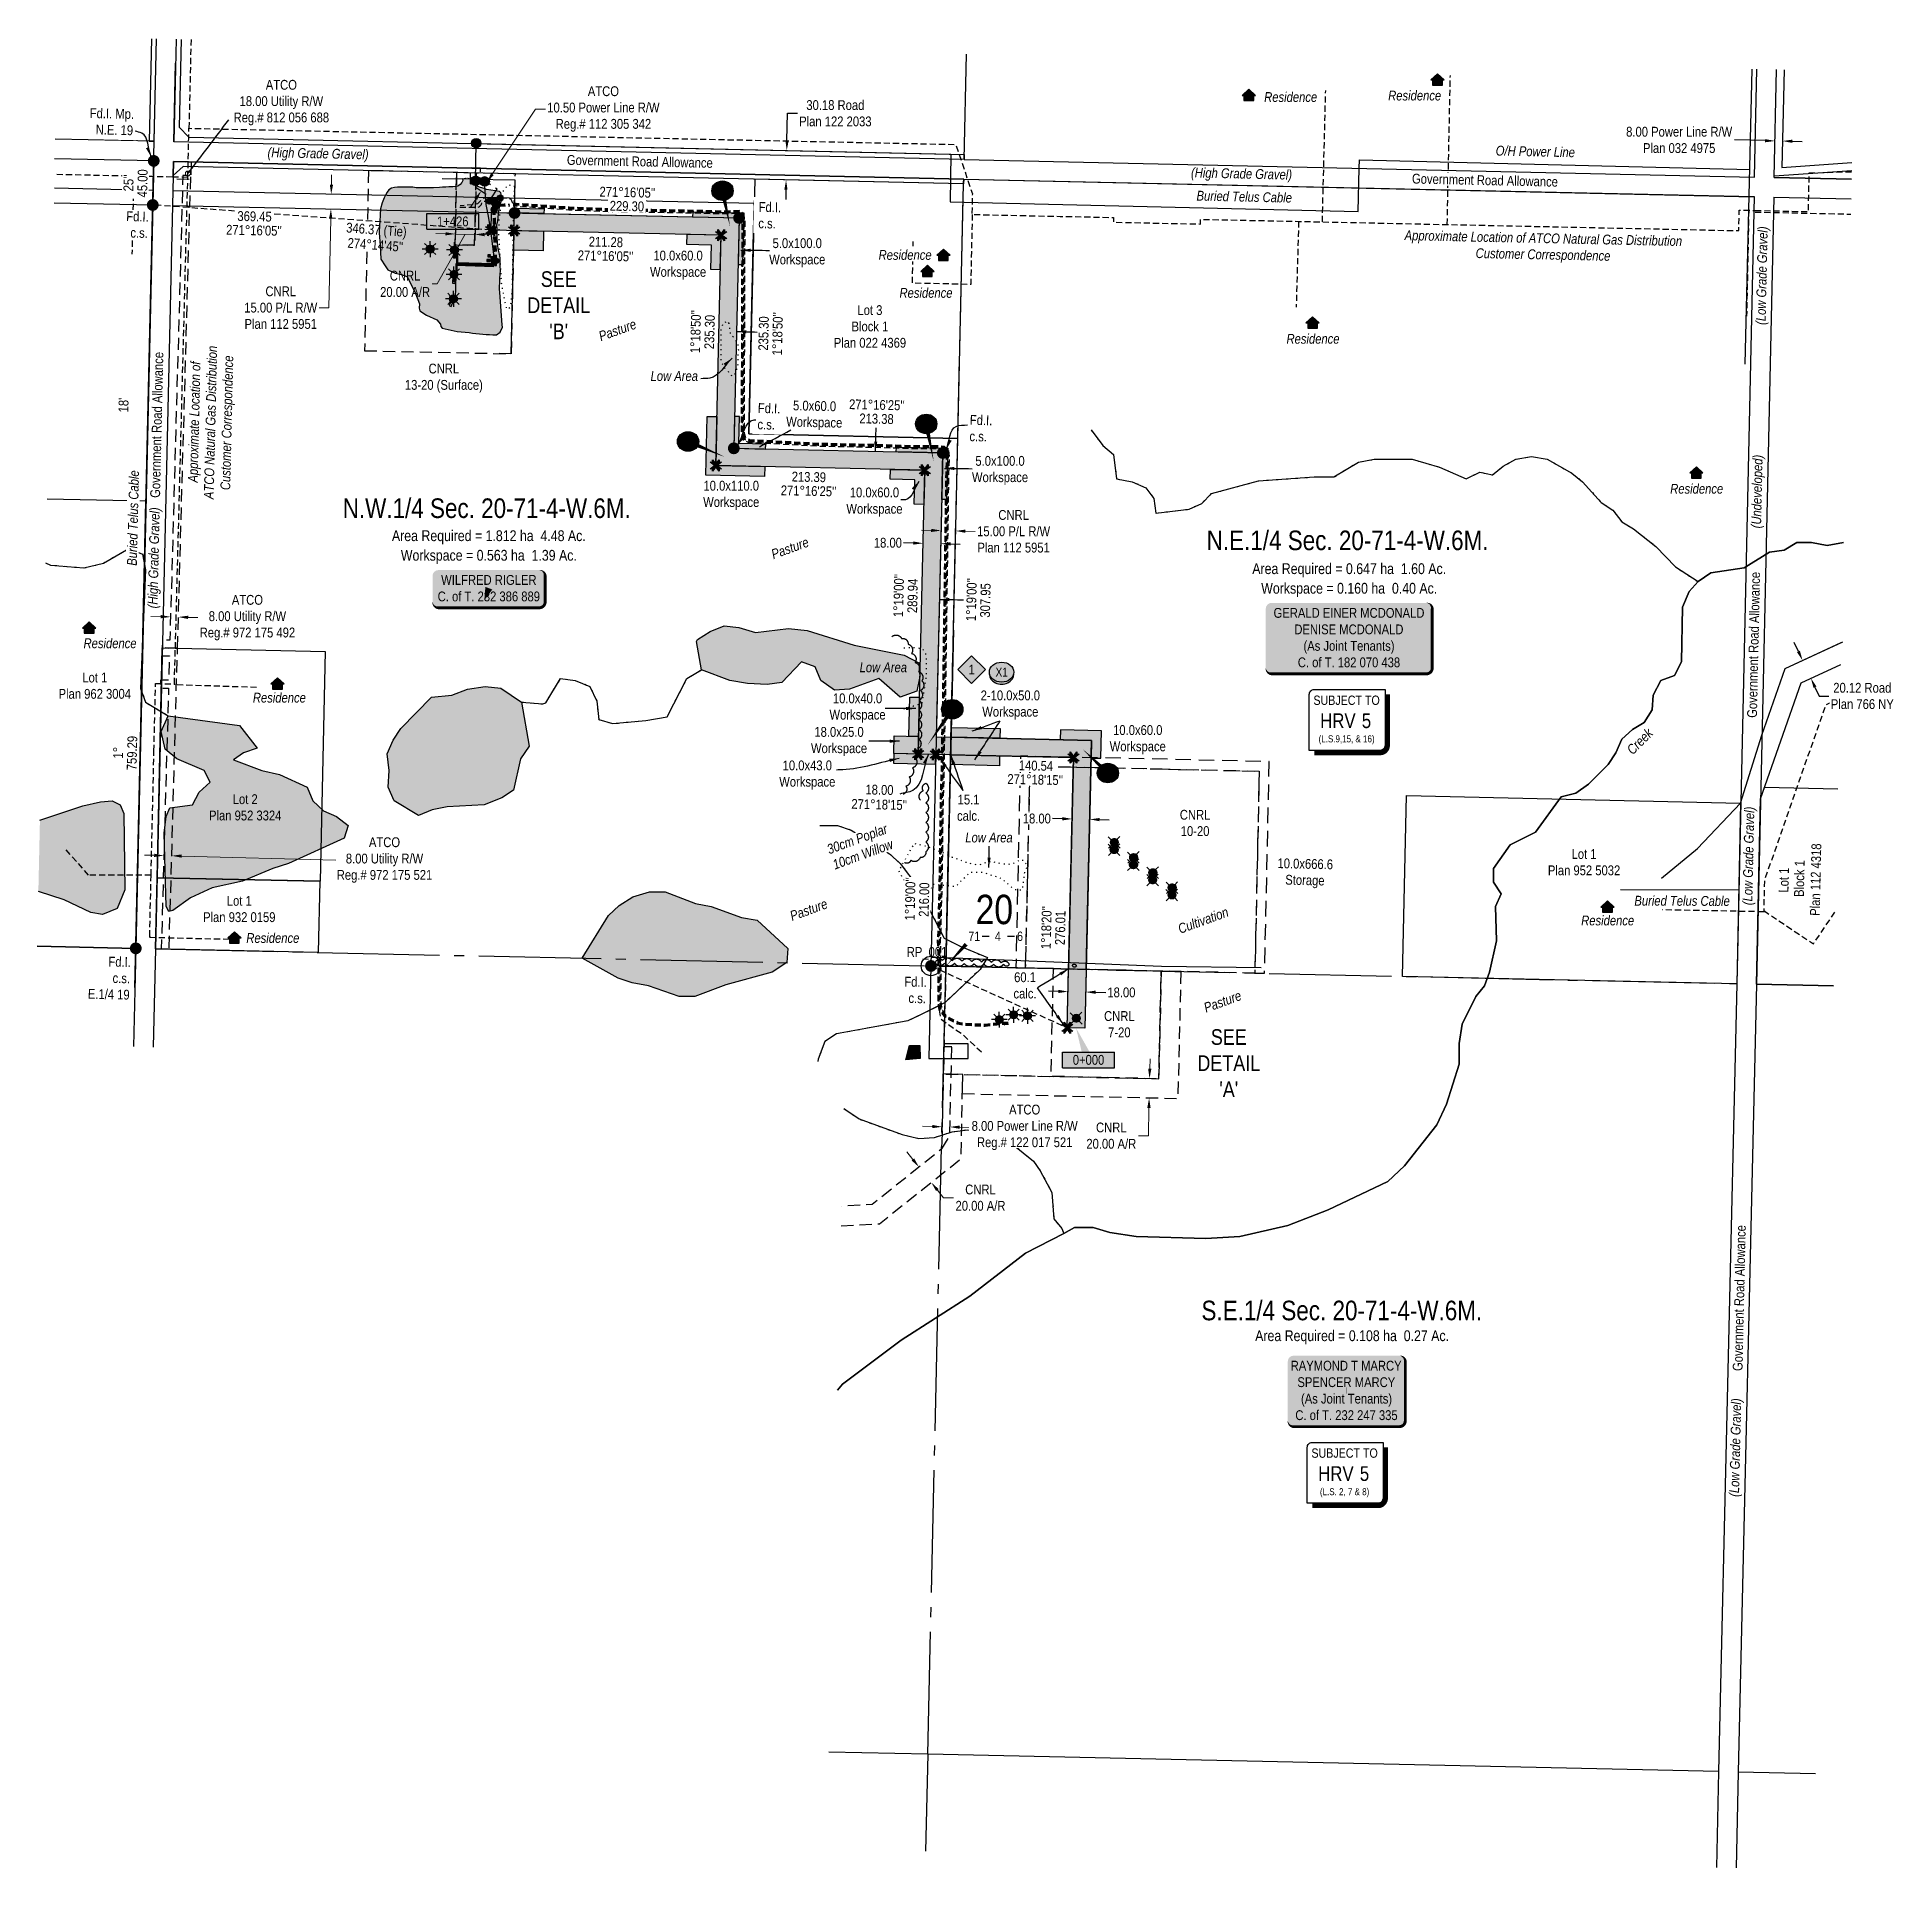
# Model space of a CAD drawing. Extents: x 397736 to 405633, y 6113180 to 6118658.
# Drawn here: x 398607 to 400502, y 6113180 to 6115049 of the extents above; entities that cross this region are included whole.
import ezdxf
from ezdxf.enums import TextEntityAlignment as Align

# ---------------------------------------------------------------- set-up
doc = ezdxf.new("R2010")
doc.units = 0
doc.header["$LTSCALE"] = 5
doc.header["$PDSIZE"] = 0.5
for name, pattern in [('0', [1, 1, 0]), ('foc-ACCESSROAD', [3.75, 2.5, -1.25]), ('foc-FLOWLINE', [3.75, 2.5, -1.25]), ('foc-QUARTERLINE', [33, 25, -3, 2, -3]), ('foc-TIELINE', [1.875, 1.25, -0.625]), ('foc-TOPO', [1, 0.2, -0.8]), ('foc-TOPO-ephemeral', [6.25, 3.125, -0.625, 0.625, -0.625, 0.625, -0.625]), ('foc-WHEELTRACKS', [2, 0.4, -1.6]), ('HIDDEN2', [4.7625, 3.175, -1.5875]), ('UG_PIPE', [1.875, 1.25, -0.625])]:
    doc.linetypes.add(name, pattern=pattern)
doc.layers.get('Defpoints').update_dxf_attribs({"color": 9})
for name, color, linetype in [('10', 1, 'Continuous'), ('35', 37, 'Continuous'), ('9', 3, 'Continuous'), ('AS-CABLE', 224, 'foc-CABLE'), ('AS-FENCE', 48, 'foc-FENCE'), ('AS-OWNER', 7, 'Continuous'), ('AS-PIPE-UG', 44, 'UG_PIPE'), ('AS-PIPE-UG-T', 44, 'Continuous'), ('AS-POWER', 104, 'foc-POWER'), ('AS-POWER-EXISTING-PP', 72, 'Continuous'), ('AS-POWER-T', 104, 'Continuous'), ('AS-RESIDENCE', 14, 'Continuous'), ('AS-ROADS', 254, 'Continuous'), ('AS-SYMBOL', 7, 'Continuous'), ('AS-TELUS', 224, 'foc-TEL'), ('AS-UNDERLAY-H', 141, 'Continuous'), ('C-AR', 13, 'foc-ACCESSROAD'), ('C-RW', 13, 'Continuous'), ('C-SYMBOL', 7, 'Continuous'), ('C-WS', 13, 'foc-ACCESSROAD'), ('C-WS-S', 8, 'Continuous'), ('CG-NOTES', 7, 'Continuous'), ('CTW', 7, 'Continuous'), ('DETAIL-T', 7, 'Continuous'), ('F-EZE', 190, 'foc-FLOWLINE'), ('L-AREAREQUIRED', 7, 'Continuous'), ('L-AREAWORK', 7, 'Continuous'), ('L-BD', 7, 'Continuous'), ('L-BD1', 253, 'Continuous'), ('L-MON', 1, 'Continuous'), ('L-MON-T', 1, 'Continuous'), ('L-QSEC', 8, 'foc-QUARTERLINE'), ('L-ROAD-T', 7, 'Continuous'), ('L-SEC', 7, 'Continuous'), ('L-SECLBL', 7, 'Continuous'), ('L-SECQ', 8, 'foc-QUARTERLINE'), ('L-TIE', 7, 'foc-TIELINE'), ('L-TITLEDB', 4, 'Continuous'), ('L-TITLEDB-T', 4, 'Continuous'), ('P-BORE', 7, 'Continuous'), ('P-CROSSINGS', 250, 'Continuous'), ('P-ELEVATION', 7, 'Continuous'), ('P-IOP1', 10, 'Continuous'), ('P-IOP1-H', 21, 'Continuous'), ('P-IOP2', 10, 'Continuous'), ('P-IOP2-H', 21, 'Continuous'), ('P-IOP3', 10, 'Continuous'), ('P-IOP3-H', 21, 'Continuous'), ('P-LTO', 14, 'Continuous'), ('P-PROPOSED', 10, 'Continuous'), ('P-PROPOSED-H', 21, 'Continuous'), ('P-TEMP-BLOCKS', 250, 'Continuous'), ('P-TEMP-BLUE', 146, 'Continuous'), ('P-TEMP-BLUE-T', 146, 'Continuous'), ('P-TXT', 4, 'Continuous'), ('T-BUSH', 110, '0'), ('T-BUSH-T', 110, 'Continuous'), ('T-CREEK', 160, 'Continuous'), ('T-DRAW', 143, 'foc-TOPO-ephemeral'), ('T-EXISTING RTF', 220, 'HIDDEN2'), ('T-EXISTING RTF-T', 220, 'Continuous'), ('T-LOW-AREA', 48, 'foc-TOPO'), ('T-WATER', 160, 'Continuous'), ('T-WATER-H', 133, 'Continuous'), ('T-WATER-P3', 160, 'foc-WHEELTRACKS'), ('T-WATER-T', 170, 'Continuous')]:
    doc.layers.add(name, color=color, linetype=linetype)
for name, color, linetype, lineweight in [('AS-GENERAL', 48, 'Continuous', 18), ('C-AR-T', 13, 'Continuous', 9), ('C-RW-T', 13, 'Continuous', 9), ('C-WS-T', 13, 'Continuous', 9), ('F-EZE-T', 190, 'Continuous', 9), ('T-TEXT', 48, 'Continuous', 18)]:
    doc.layers.add(name, color=color, linetype=linetype, lineweight=lineweight)
for name, color, linetype, true_color in [('AS-PIPE-AG', 7, 'Continuous', 0x7d00fa), ('AS-STRUCTURE-H', 7, 'Continuous', 0xa8a8a8), ('P-TEMP-BLUE-H', 7, 'Continuous', 0x99e6ff)]:
    doc.layers.add(name, color=color, linetype=linetype, true_color=true_color)
doc.layers.add('AS-STRUCTURE', color=7, linetype='Continuous', lineweight=30, true_color=0x595959)
doc.styles.add('100L', font='ARIALN.TTF', dxfattribs={"height": 11})
doc.styles.add('175L', font='ARIALN.TTF', dxfattribs={"height": 20})
doc.styles.add('80', font='ARIALN.TTF', dxfattribs={"height": 10})
doc.styles.add('80CG', font='ARIALN.TTF', dxfattribs={"height": 10})
doc.styles.add('80L', font='ARIALN.TTF', dxfattribs={"height": 10})
doc.styles.add('80LS', font='ARIALNI.TTF', dxfattribs={"height": 10})
doc.styles.add('Crossing', font='ARIALN.TTF', dxfattribs={"height": 10})
doc.styles.add('foc-LtypeFont', font='ARIALN.TTF', dxfattribs={"height": 7.35})
doc.styles.add('HRV', font='ARIALN.TTF', dxfattribs={"height": 3})
doc.styles.add('Legend', font='ARIALN.TTF')
doc.styles.add('MtXpl_Arial_Narrow', font='ARIALNI.TTF')
doc.styles.add('SIMPLEX', font='ARIALN.TTF')
doc.linetypes.add('foc-CABLE', pattern='A,2,-1,["C",foc-LtypeFont,S=0.2,R=0,X=-0.625,Y=-0.75],-1.24,8', length=12.24)
doc.linetypes.add('foc-FENCE', pattern='A,10,-1,["X",foc-LtypeFont,S=0.2,R=0,X=-0.625,Y=-0.75],-1.24', length=12.24)
doc.linetypes.add('foc-POWER', pattern='A,6,-1,["P",foc-LtypeFont,S=0.2,R=0,X=-0.625,Y=-0.75],-1.24,4', length=12.24)
doc.linetypes.add('foc-POWER-NOLINE', pattern='A,0,-4,["P",foc-LtypeFont,S=0.2,R=0,X=-0.625,Y=-0.75],-8.24', length=12.24)
doc.linetypes.add('foc-TEL', pattern='A,2,-1,["T",foc-LtypeFont,S=0.2,R=0,X=-0.425,Y=-0.75],-1.24,8', length=12.24)
doc.linetypes.add('foc-TEL-NOLINE', pattern='A,0,-2,["T",foc-LtypeFont,S=0.2,R=0,X=-0.425,Y=-0.75],-10.24', length=12.24)
doc.linetypes.add('foc-TOPO-flowdirection-NOLINE', pattern='A,0,[">",foc-LtypeFont,S=0.3,R=0,X=0,Y=-0.945],-20,[">",foc-LtypeFont,S=0.3,R=0,X=0,Y=-0.945],0', length=20)
doc.dimstyles.new('Compass 5 000', dxfattribs={"dimscale": 5, "dimtxt": 9, "dimasz": 2, "dimexe": 0.2, "dimexo": 0.0625, "dimgap": 0.5, "dimtad": 0, "dimtih": 1, "dimtoh": 1, "dimzin": 0, "dimdsep": 46, "dimtxsty": '80CG', "dimcen": 0.1, "dimse1": 1, "dimse2": 1, "dimclrd": 256, "dimclrt": 256, "dimaunit": 1, "dimadec": 4, "dimazin": 0, "dimtfac": 0.06, "dimtofl": 0, "dimtmove": 0, "dimatfit": 1, "dimfxl": 0.2, "dimtolj": 1, "dimtzin": 0, "dimlwd": -1, "dimarcsym": 0})

msp = doc.modelspace()

# ---------------------------------------------------------------- texts
at = {"layer": '35', "color": 3, "style": '80'}
msp.add_attdef('RP_001', (399493.955, 6114109.959), 'RP', height=9.9963, dxfattribs=at)
at = {"layer": 'AS-PIPE-UG-T', "char_height": 9.99623, "attachment_point": 5, "style": '80CG'}
for s, insert, width, rotation in [('\\A1;{\\fArial Narrow|b0|i1|c0|p34;Approximate Location of ATCO Natural Gas Distribution\\PCustomer Correspondence}', (400143.405, 6114833.705), 283.06964, 358.792485), ('\\A1;{\\fArial Narrow|b0|i1|c0|p34;Approximate Location of\\PATCO Natural Gas Distribution\\PCustomer Correspondence}', (398784.923, 6114655.456), 155.85295, 88.675672)]:
    msp.add_mtext(s, dxfattribs=dict(at, insert=insert, width=width, rotation=rotation))
at = {"layer": 'AS-POWER-T', "style": '80LS'}
msp.add_text('O/H Power Line', height=9.99626, rotation=358.720203, dxfattribs=at).set_placement((400135.429, 6114932.064), align=Align.MIDDLE_CENTER)
at = {"layer": 'AS-RESIDENCE', "char_height": 9.99623, "width": 53.92005, "attachment_point": 5, "style": '80CG'}
for insert in [(399513.624, 6114787.658), (398680.928, 6114429.954), (398853.718, 6114374.449), (400209.273, 6114147.019), (398847.037, 6114129.134)]:
    msp.add_mtext('\\A1;{\\fArial Narrow|b0|i1|c0|p34;Residence}', dxfattribs=dict(at, insert=insert))
at = {"layer": 'AS-TELUS', "style": '80LS'}
for rotation, p in [(358.720203, (399838.369, 6114885.9)), (359.838971, (400285.184, 6114167.128))]:
    msp.add_text('Buried Telus Cable', height=9.99626, rotation=rotation, dxfattribs=at).set_placement(p, align=Align.MIDDLE_CENTER)
at = {"layer": 'C-SYMBOL', "color": 3, "style": '175L'}
for s, height, p in [('N.W.1/4 Sec. 20-71-4-W.6M.', 19.99246, (399065.324, 6114551.924)), ('N.E.1/4 Sec. 20-71-4-W.6M.', 19.99252, (399943.822, 6114519.095)), ('S.E.1/4 Sec. 20-71-4-W.6M.', 20, (399937.942, 6113732.994))]:
    msp.add_text(s, height=height, dxfattribs=at).set_placement(p, align=Align.BOTTOM_CENTER)
at = {"layer": 'C-WS-T', "char_height": 10, "attachment_point": 5, "style": '80CG'}
for s, insert, width in [('\\A1;CNRL\\P13-20 (Surface)', (399021.56, 6114700.639), 78.99494), ('\\A1;CNRL\\P10-20', (399788.207, 6114246.603), 30.84351), ('\\A1;CNRL\\P7-20', (399710.891, 6114041.151), 30.84351)]:
    msp.add_mtext(s, dxfattribs=dict(at, insert=insert, width=width))
at = {"layer": 'DETAIL-T', "color": 3, "char_height": 15.994, "width": 63.61237, "attachment_point": 5, "style": '80CG'}
for s, insert in [("SEE\\PDETAIL\\P'B'", (399138.782, 6114775.094)), ("SEE\\PDETAIL\\P'A'", (399822.584, 6114001.47))]:
    msp.add_mtext(s, dxfattribs=dict(at, insert=insert))
at = {"layer": 'F-EZE-T', "insert": (398855.735, 6114981.923), "char_height": 9.99623, "width": 97.00748, "attachment_point": 5, "style": '80CG'}
msp.add_mtext('\\A1;ATCO\\P18.00 Utility R/W\\PReg.# 812 056 688', dxfattribs=at)
at = {"layer": 'L-AREAREQUIRED', "color": 5, "style": '100L'}
for s, p in [('Area Required = 1.812 ha  4.48 Ac.', (399067.48, 6114531.049)), ('Area Required = 0.647 ha  1.60 Ac.', (399945.489, 6114497.389)), ('Area Required = 0.108 ha  0.27 Ac.', (399948.432, 6113714.433))]:
    msp.add_text(s, height=10.99585, dxfattribs=at).set_placement(p, align=Align.BOTTOM_CENTER)
at = {"layer": 'L-AREAWORK', "color": 5, "style": '100L'}
for s, p in [('Workspace = 0.563 ha  1.39 Ac.', (399067.48, 6114511.057)), ('Workspace = 0.160 ha  0.40 Ac.', (399945.489, 6114477.396))]:
    msp.add_text(s, height=10.99585, dxfattribs=at).set_placement(p, align=Align.BOTTOM_CENTER)
at = {"layer": 'L-BD', "style": '80L'}
for s, height, rotation, p in [("271°16'05''", 9.99627, 358.7326, (399208.801, 6114890.455)), ('346.37 (Tie)', 9.99627, 355.7538, (398952.689, 6114850.957)), ("274°14'45''", 9.99627, 355.7538, (398951.634, 6114836.752)), ('235.30', 9.9963, 88.6864, (399347.802, 6114746.276)), ("1°18'50''", 9.9963, 88.6864, (399362.043, 6114745.949)), ("18'", 9.9963, 88.6927, (398694.619, 6114673.217)), ("271°16'25''", 9.99627, 358.7269, (399463.437, 6114673.453)), ('213.38', 9.9963, 358.7269, (399463.12, 6114659.212)), ('1°', 9.9963, 88.6927, (398689.075, 6114318.314)), ('759.29', 9.9963, 88.6927, (398703.316, 6114317.989))]:
    msp.add_text(s, height=height, rotation=rotation, dxfattribs=at).set_placement(p, align=Align.MIDDLE)
msp.add_text("271°16'05''", height=9.99627, rotation=358.7344, dxfattribs=at).set_placement((398799.252, 6114847.195))
at = {"layer": 'L-BD', "insert": (399554.415, 6114452.003), "char_height": 9.99627, "width": 43.54895, "attachment_point": 1, "rotation": 88.695, "line_spacing_factor": 0.855, "style": '80L'}
msp.add_mtext("\\pi0.66367;1°19'00'' \\P\\pi4.72763;307.95", dxfattribs=at)
at = {"layer": 'L-BD', "char_height": 9.9963, "attachment_point": 2, "style": '80L'}
for s, insert, width in [('15.1\\Pcalc.', (399557.026, 6114275.542), 22.66998), ('60.1\\Pcalc.', (399614.661, 6114094.167), 22.4019)]:
    msp.add_mtext(s, dxfattribs=dict(at, insert=insert, width=width))
at = {"layer": 'L-BD1', "linetype": 'Continuous', "style": '80L'}
for s, height, rotation, p in [("271°16'05''", 9.99627, 358.7326, (399186.591, 6114825.455)), ('211.28', 9.9963, 358.7326, (399186.906, 6114839.696)), ("1°18'50''", 9.9963, 88.6864, (399278.446, 6114748.106)), ('235.30', 9.9963, 88.6864, (399292.687, 6114747.78)), ('213.39', 9.9963, 358.7269, (399394.054, 6114599.837)), ("271°16'25''", 9.99627, 358.7269, (399393.737, 6114585.596)), ("1°19'00''", 9.9963, 88.695, (399485.65, 6114478.727)), ('289.94', 9.9963, 88.695, (399499.891, 6114478.403)), ('18.00', 9.9963, 358.6958, (399466.138, 6114280.494)), ("271°18'15''", 9.99627, 358.6958, (399465.796, 6114265.504)), ("1°18'20''", 9.9963, 88.695, (399636.388, 6114139.758)), ('276.01', 9.9963, 88.695, (399650.629, 6114139.434))]:
    msp.add_text(s, height=height, rotation=rotation, dxfattribs=at).set_placement(p, align=Align.MIDDLE)
at = {"layer": 'L-MON-T', "linetype": 'Continuous', "insert": (399490.557, 6114089.721), "char_height": 10, "width": 22.04406, "attachment_point": 1, "rotation": 358.733835, "style": '80CG'}
msp.add_mtext('\\pi1.0618;Fd.I.\\P\\pi5.63888;c.s.', dxfattribs=at)
at = {"layer": 'L-ROAD-T', "style": '80L'}
for height, rotation, p in [(9.99623, 358.793575, (399221.558, 6114921.884)), (9.99623, 88.675697, (398728.587, 6114652.953)), (9.99626, 88.74006, (400358.167, 6114428.426)), (9.99622, 88.703199, (400343.505, 6113761.7))]:
    msp.add_text('Government Road Allowance', height=height, rotation=rotation, dxfattribs=at).set_placement(p, align=Align.MIDDLE_CENTER)
at = {"layer": 'L-TITLEDB-T', "style": '80CG'}
msp.add_text('Lot 1', height=9.9925, rotation=88.74006, dxfattribs=at).set_placement((400393.684, 6114175.485))
at = {"layer": 'L-TITLEDB-T', "attachment_point": 5, "style": '80CG'}
for s, insert, char_height, width in [('\\A1;Lot 3\\PBlock 1\\PPlan 022 4369', (399456.371, 6114753.358), 9.99623, 73.4011), ('\\A1;Lot 1\\PPlan 962 3004', (398665.342, 6114386.682), 9.99623, 73.4011), ('\\A1;Lot 2\\PPlan 952 3324', (398818.848, 6114262.508), 9.99623, 73.4011), ('\\A1;Lot 1\\PPlan 952 5032', (400185.156, 6114206.532), 9.99245, 73.37336), ('\\A1;Lot 1\\PPlan 932 0159', (398812.799, 6114158.74), 9.99623, 73.4011)]:
    msp.add_mtext(s, dxfattribs=dict(at, insert=insert, char_height=char_height, width=width))
at = {"layer": 'P-TEMP-BLUE-T', "char_height": 10, "width": 56.90081, "attachment_point": 5, "style": '80CG'}
for s, insert in [('\\A1;10.0x60.0\\PWorkspace', (399260.598, 6114815.971)), ('\\A1;10.0x110.0\\PWorkspace', (399314.837, 6114581.041)), ('\\A1;10.0x60.0\\PWorkspace', (399460.979, 6114574.15)), ('\\A1;10.0x40.0\\PWorkspace', (399443.734, 6114363.988)), ('\\A1;2-10.0x50.0\\PWorkspace', (399599.644, 6114367.01)), ('\\A1;18.0x25.0\\PWorkspace', (399424.85, 6114329.746)), ('\\A1;10.0x60.0\\PWorkspace', (399729.702, 6114331.621)), ('\\A1;10.0x43.0\\PWorkspace', (399392.452, 6114295.535))]:
    msp.add_mtext(s, dxfattribs=dict(at, insert=insert))
at = {"layer": 'T-EXISTING RTF-T', "insert": (399900.425, 6114195.098), "char_height": 10, "width": 83.86081, "attachment_point": 5, "rotation": 358.733596, "style": '80CG'}
msp.add_mtext('\\A1;10.0x666.6\\PStorage', dxfattribs=at)
at = {"layer": 'T-TEXT', "style": '80LS'}
for s, height, rotation, p in [('(High Grade Gravel)', 9.99623, 358.793575, (398893.225, 6114930.1)), ('(High Grade Gravel)', 9.99626, 358.720203, (399835.604, 6114909.449)), ('(Low Grade Gravel)', 9.99626, 88.74006, (400366.456, 6114805.32)), ('Pasture', 9.9963, 20, (399198.734, 6114749.717)), ('(Undeveloped)', 9.99626, 88.74006, (400361.543, 6114584.918)), ('Pasture', 9.9963, 20, (399374.769, 6114527.205)), ('(Low Grade Gravel)', 9.99626, 88.74006, (400352.86, 6114213.014)), ('Pasture', 9.9963, 20, (399393.842, 6114158.001)), ('Cultivation', 9.99626, 20, (399796.468, 6114147.275)), ('Pasture', 9.9963, 20, (399816.223, 6114064.352)), ('(Low Grade Gravel)', 9.99622, 88.703199, (400339.406, 6113609.058))]:
    msp.add_text(s, height=height, rotation=rotation, dxfattribs=at).set_placement(p, align=Align.MIDDLE_CENTER)
msp.add_text('Low Area', height=9.9963, dxfattribs=at).set_placement((399470.029, 6114405.473), align=Align.MIDDLE_CENTER)
at = {"layer": 'T-TEXT', "insert": (399256.703, 6114707.836), "char_height": 9.9963, "width": 48.61398, "attachment_point": 2, "style": '80LS'}
msp.add_mtext('Low Area', dxfattribs=at)
at = {"layer": 'T-WATER-T', "insert": (400242.107, 6114329.918), "char_height": 9.99248, "attachment_point": 5, "rotation": 45.000562, "style": '80CG'}
msp.add_mtext('\\A1;{\\fArial Narrow|b0|i1|c0|p34;Creek}', dxfattribs=at)

# ---------------------------------------------------------------- blocks, each defined once
blk = doc.blocks.new('L-SECLBL')
at = {"layer": '9', "color": 7}
for p, q in [((-5.1, -27.8), (-12.3, -27.8)), ((20.7, -27.8), (13.5, -27.8))]:
    blk.add_line(p, q, dxfattribs=at)
at = {"layer": '10', "color": 2, "style": 'SIMPLEX'}
blk.add_attdef('SEC', text='', height=30, dxfattribs=at).set_placement((0, 0), align=Align.MIDDLE)
at = {"layer": '10', "color": 5, "style": '80L'}
blk.add_attdef('TWP', text='', height=9.5, dxfattribs=at).set_placement((-14.4, -27.4), align=Align.MIDDLE_RIGHT)
blk.add_attdef('RGE', text='', height=9.5, dxfattribs=at).set_placement((3.6, -27.4), align=Align.MIDDLE_CENTER)
blk.add_attdef('MER', text='', height=9.5, dxfattribs=at).set_placement((23.2, -27.4), align=Align.MIDDLE_LEFT)
blk = doc.blocks.new('*U39')
h = blk.add_hatch(color=59)
edge = h.paths.add_edge_path()
edge.add_line((-79, -37), (79, -37))
edge.add_arc((79, -31), 6, 270, 360)
edge.add_line((85, -31), (85, 29.5))
edge.add_arc((79, 29.5), 6, 0, 90)
edge.add_line((79, 35.5), (-79, 35.5))
edge.add_arc((-79, 29.5), 6, 90, 180)
edge.add_line((-85, 29.5), (-85, -31))
edge.add_arc((-79, -31), 6, 180, 270)
at = {"color": 1, "flags": 128}
blk.add_lwpolyline([(-79, -37, 3, 3, 0), (79, -37, 3, 3, 0.414214), (85, -31, 3, 3, 0), (85, 29.5, 3, 0, 0.414214), (79, 35.5, 0, 0, 0), (-79, 35.5, 0, 0, 0.414214), (-85, 29.5, 0, 0, 0), (-85, -31, 0, 3, 0.414214)], format="xyseb", close=True, dxfattribs=at)
blk.add_lwpolyline([(-72.5, -37.6, 0, 7.5, 0), (0, 0, 0, 0, 0)], format="xyseb", dxfattribs=at)
at = {"color": 1, "style": '80'}
blk.add_attdef('ENTER_TEXT_001', (-36, -5), '', height=10, dxfattribs=at)
blk = doc.blocks.new('HRV')
blk.add_lwpolyline([(-35.1, 31.6), (37.2, 31.6), (37.2, -25.5, -0.414214), (32.2, -30.5), (-40.1, -30.5), (-40.1, 26.6, -0.414214)], format="xyb", close=True)
at = {"const_width": 5, "flags": 128}
blk.add_lwpolyline([(-35.1, -33), (32.2, -33, 0.414214), (39.7, -25.5), (39.7, 26.6)], format="xyb", dxfattribs=at)
at = {"style": '80L'}
blk.add_text('SUBJECT TO', height=9.5, dxfattribs=at).set_placement((-2, 13.1), align=Align.BOTTOM_CENTER)
blk.add_attdef('(N.W.1/4 00)', text='', height=7.12, dxfattribs=at).set_placement((-2, -24.4), align=Align.BOTTOM_CENTER)
at = {"layer": 'CTW', "color": 3, "style": 'HRV'}
blk.add_text('HRV', height=15, dxfattribs=at).set_placement((-10.9, -0.2), align=Align.MIDDLE_CENTER)
blk.add_attdef('0', text='', height=15, dxfattribs=at).set_placement((18.3, -0.2), align=Align.MIDDLE_CENTER)
blk = doc.blocks.new('*D40')
at = {"layer": 'C-RW-T', "transparency": 16777216}
for p, q in [((399518.9, 6114545.3), (399508.9, 6114545.5)), ((399553.9, 6114544.5), (399563.9, 6114544.3))]:
    blk.add_line(p, q, dxfattribs=at)
for points in [[(399518.9, 6114546.9), (399518.8, 6114543.6), (399528.9, 6114545.1)], [(399553.9, 6114546.1), (399553.8, 6114542.8), (399543.9, 6114544.7)]]:
    blk.add_solid(points, dxfattribs=at)
at = {"layer": 'Defpoints', "color": 0, "transparency": 16777216}
for p in [(399528.9, 6114545.1), (399526.5, 6114438.5), (399541.4, 6114438.2)]:
    blk.add_point(p, dxfattribs=at)
at = {"layer": 'C-RW-T', "transparency": 16777216, "insert": (399603, 6114544.3), "char_height": 10, "attachment_point": 5, "style": '80CG'}
blk.add_mtext('\\A1;CNRL\\P15.00 P/L R/W\\PPlan 112 5951', dxfattribs=at)
blk = doc.blocks.new('*D41')
at = {"layer": 'Defpoints', "color": 0, "transparency": 16777216}
for p in [(399530.5, 6113958.5), (399538.5, 6113958.4), (399530, 6113936.5)]:
    blk.add_point(p, dxfattribs=at)
at = {"layer": 'F-EZE-T', "transparency": 16777216}
for p, q in [((399520, 6113936.7), (399510, 6113937)), ((399548, 6113936.1), (399558, 6113935.9))]:
    blk.add_line(p, q, dxfattribs=at)
for points in [[(399520.1, 6113938.4), (399520, 6113935.1), (399530, 6113936.5)], [(399548, 6113937.8), (399548, 6113934.4), (399538, 6113936.3)]]:
    blk.add_solid(points, dxfattribs=at)
at = {"layer": 'F-EZE-T', "transparency": 16777216, "insert": (399614.3, 6113935.9), "char_height": 10, "attachment_point": 5, "style": '80CG', "bg_fill": 3, "box_fill_scale": 1.1, "bg_fill_color": 256, "bg_fill_true_color": 13158600, "bg_fill_transparency": 0}
blk.add_mtext('\\A1;ATCO\\P8.00 Power Line R/W \\PReg.# 122 017 521', dxfattribs=at)
blk = doc.blocks.new('*D42')
at = {"layer": 'Defpoints', "color": 0, "transparency": 16777216}
for p in [(400380, 6114946.7), (400387.8, 6114946.5), (400379.9, 6114942.8)]:
    blk.add_point(p, dxfattribs=at)
at = {"layer": 'L-TITLEDB-T', "transparency": 16777216}
for p, q in [((400369.9, 6114943.1), (400338.5, 6114943.8)), ((400397.7, 6114942.5), (400407.7, 6114942.2))]:
    blk.add_line(p, q, dxfattribs=at)
for points in [[(400370, 6114944.7), (400369.9, 6114941.4), (400379.9, 6114942.8)], [(400397.7, 6114944.1), (400397.6, 6114940.8), (400387.7, 6114942.7)]]:
    blk.add_solid(points, dxfattribs=at)
at = {"layer": 'L-TITLEDB-T', "transparency": 16777216, "insert": (400282.2, 6114943.8), "char_height": 10, "attachment_point": 5, "style": '80CG'}
blk.add_mtext('\\A1;8.00 Power Line R/W\\PPlan 032 4975', dxfattribs=at)
blk = doc.blocks.new('res_occ')
for points in [[(0.1, 0.89), (-1.26, -0.37), (1.46, -0.37)], [(-0.9, -1.43), (1.1, -1.43), (1.1, -0.37), (-0.9, -0.37)]]:
    blk.add_hatch(color=14).paths.add_polyline_path(points)
at = {"color": 14}
for points in [[(0.1, 0.89), (-1.26, -0.37), (1.46, -0.37)], [(-0.9, -1.43), (1.1, -1.43), (1.1, -0.37), (-0.9, -0.37)]]:
    blk.add_lwpolyline(points, close=True, dxfattribs=at)
blk = doc.blocks.new('*D48')
at = {"layer": 'C-RW-T', "transparency": 16777216}
for p, q in [((398906.8, 6114898.3), (398907, 6114908.2)), ((398906.1, 6114863.4), (398904.2, 6114772.6)), ((398904.2, 6114772.6), (398894.2, 6114772.6))]:
    blk.add_line(p, q, dxfattribs=at)
for points in [[(398905.2, 6114898.3), (398908.5, 6114898.2), (398906.6, 6114888.3)], [(398904.4, 6114863.4), (398907.8, 6114863.4), (398906.3, 6114873.4)]]:
    blk.add_solid(points, dxfattribs=at)
at = {"layer": 'Defpoints', "color": 0, "transparency": 16777216}
for p in [(398943.5, 6114887.5), (398906.3, 6114873.4), (398943.2, 6114872.6)]:
    blk.add_point(p, dxfattribs=at)
at = {"layer": 'C-RW-T', "transparency": 16777216, "insert": (398855.1, 6114772.6), "char_height": 10, "attachment_point": 5, "style": '80CG'}
blk.add_mtext('\\A1;CNRL\\P15.00 P/L R/W\\PPlan 112 5951', dxfattribs=at)
blk = doc.blocks.new('*D49')
at = {"layer": 'Defpoints', "color": 0, "transparency": 16777216}
for p in [(399397.7, 6114932.5), (399370.8, 6114902.9), (399397.1, 6114902.3)]:
    blk.add_point(p, dxfattribs=at)
at = {"layer": 'L-TITLEDB-T', "transparency": 16777216}
for p, q in [((399371.7, 6114943.1), (399372.3, 6114971)), ((399372.3, 6114971), (399382.3, 6114971)), ((399370.6, 6114892.9), (399370.4, 6114882.9))]:
    blk.add_line(p, q, dxfattribs=at)
for points in [[(399370.1, 6114943.1), (399373.4, 6114943), (399371.5, 6114933.1)], [(399369, 6114893), (399372.3, 6114892.9), (399370.8, 6114902.9)]]:
    blk.add_solid(points, dxfattribs=at)
at = {"layer": 'L-TITLEDB-T', "transparency": 16777216, "insert": (399421.1, 6114971), "char_height": 10, "attachment_point": 5, "style": '80CG'}
blk.add_mtext('\\A1;30.18 Road\\PPlan 122 2033', dxfattribs=at)
blk = doc.blocks.new('*U43')
h = blk.add_hatch(color=59)
edge = h.paths.add_edge_path()
edge.add_line((-51.5, -20), (51.5, -20))
edge.add_arc((51.5, -14), 6, 270, 360)
edge.add_line((57.5, -14), (57.5, 12.5))
edge.add_arc((51.5, 12.5), 6, 0, 90)
edge.add_line((51.5, 18.5), (-51.5, 18.5))
edge.add_arc((-51.5, 12.5), 6, 90, 180)
edge.add_line((-57.5, 12.5), (-57.5, -14))
edge.add_arc((-51.5, -14), 6, 180, 270)
at = {"color": 1, "flags": 128}
blk.add_lwpolyline([(-51.5, -20, 3, 3, 0), (51.5, -20, 3, 3, 0.414214), (57.5, -14, 3, 3, 0), (57.5, 12.5, 3, 0, 0.414214), (51.5, 18.5, 0, 0, 0), (-51.5, 18.5, 0, 0, 0.414214), (-57.5, 12.5, 0, 0, 0), (-57.5, -14, 0, 3, 0.414214)], format="xyseb", close=True, dxfattribs=at)
blk.add_lwpolyline([(-4.7, -12.6, 0, 7.5, 0), (0, 0, 0, 0, 0)], format="xyseb", dxfattribs=at)
at = {"color": 1, "style": '80'}
blk.add_attdef('ENTER_TEXT_001', (-36, -5), '', height=10, dxfattribs=at)
blk = doc.blocks.new('*D44')
at = {"layer": 'Defpoints', "color": 0, "transparency": 16777216}
for p in [(399059.7, 6114891.8), (399060.5, 6114891.3), (399066.3, 6114900)]:
    blk.add_point(p, dxfattribs=at)
at = {"layer": 'F-EZE-T', "transparency": 16777216}
for p, q in [((399071, 6114908.9), (399115.2, 6114975.4)), ((399115.2, 6114975.4), (399125.2, 6114975.4)), ((399054.2, 6114883.5), (399048.6, 6114875.1))]:
    blk.add_line(p, q, dxfattribs=at)
for points in [[(399069.6, 6114909.8), (399072.4, 6114907.9), (399065.5, 6114900.5)], [(399052.8, 6114884.4), (399055.5, 6114882.5), (399059.7, 6114891.8)]]:
    blk.add_solid(points, dxfattribs=at)
at = {"layer": 'F-EZE-T', "transparency": 16777216, "insert": (399184.4, 6114975.4), "char_height": 10, "attachment_point": 5, "style": '80CG'}
blk.add_mtext('\\A1;ATCO\\P10.50 Power Line R/W\\PReg.# 112 305 342', dxfattribs=at)
blk = doc.blocks.new('*D45')
at = {"layer": 'C-AR-T', "transparency": 16777216}
for p, q in [((399023.2, 6114848.1), (399013.3, 6114848.3)), ((399043.2, 6114847.6), (399014.8, 6114796.9)), ((399033.2, 6114847.8), (399053.2, 6114847.4)), ((399063.2, 6114847.2), (399073.2, 6114847)), ((399014.8, 6114796.9), (399009.8, 6114796.9))]:
    blk.add_line(p, q, dxfattribs=at)
for points in [[(399023.3, 6114849.7), (399023.2, 6114846.4), (399033.2, 6114847.8)], [(399063.3, 6114848.9), (399063.2, 6114845.5), (399053.2, 6114847.4)]]:
    blk.add_solid(points, dxfattribs=at)
at = {"layer": 'Defpoints', "color": 0, "transparency": 16777216}
for p in [(399033.4, 6114856.4), (399053.4, 6114856), (399053.2, 6114847.4)]:
    blk.add_point(p, dxfattribs=at)
at = {"layer": 'C-AR-T', "transparency": 16777216, "insert": (398982, 6114796.9), "char_height": 10, "attachment_point": 5, "style": '80CG'}
blk.add_mtext('\\A1;CNRL\\P20.00 A/R', dxfattribs=at)
blk = doc.blocks.new('*D46')
at = {"layer": 'Defpoints', "color": 0, "transparency": 16777216}
for p in [(398750.6, 6114456.8), (398737.1, 6114241.2), (398745.1, 6114241)]:
    blk.add_point(p, dxfattribs=at)
at = {"layer": 'F-EZE-T', "transparency": 16777216}
for p, q in [((398732.7, 6114457.2), (398722.7, 6114457.5)), ((398760.6, 6114456.5), (398770.6, 6114456.2))]:
    blk.add_line(p, q, dxfattribs=at)
for points in [[(398732.7, 6114458.9), (398732.6, 6114455.5), (398742.7, 6114457)], [(398760.7, 6114458.2), (398760.6, 6114454.8), (398750.6, 6114456.8)]]:
    blk.add_solid(points, dxfattribs=at)
at = {"layer": 'F-EZE-T', "transparency": 16777216, "insert": (398821.1, 6114456.2), "char_height": 10, "attachment_point": 5, "style": '80CG'}
blk.add_mtext('\\A1;ATCO\\P8.00 Utility R/W\\PReg.# 972 175 492', dxfattribs=at)
blk = doc.blocks.new('*D47')
at = {"layer": 'Defpoints', "color": 0, "transparency": 16777216}
for p in [(398736.9, 6114252.6), (398744.9, 6114252.4), (398743.9, 6114213.1)]:
    blk.add_point(p, dxfattribs=at)
at = {"layer": 'F-EZE-T', "transparency": 16777216}
for p, q in [((398725.9, 6114213.6), (398715.9, 6114213.8)), ((398753.9, 6114212.9), (398911.3, 6114208.8))]:
    blk.add_line(p, q, dxfattribs=at)
for points in [[(398726, 6114215.3), (398725.9, 6114211.9), (398735.9, 6114213.3)], [(398754, 6114214.5), (398753.9, 6114211.2), (398743.9, 6114213.1)]]:
    blk.add_solid(points, dxfattribs=at)
at = {"layer": 'F-EZE-T', "transparency": 16777216, "insert": (398961, 6114208.8), "char_height": 10, "attachment_point": 5, "style": '80CG'}
blk.add_mtext('\\A1;ATCO\\P8.00 Utility R/W\\PReg.# 972 175 521', dxfattribs=at)
blk = doc.blocks.new('*U50')
h = blk.add_hatch(color=59)
edge = h.paths.add_edge_path()
edge.add_line((-54, -37), (54, -37))
edge.add_arc((54, -31), 6, 270, 360)
edge.add_line((60, -31), (60, 29.5))
edge.add_arc((54, 29.5), 6, 0, 90)
edge.add_line((54, 35.5), (-54, 35.5))
edge.add_arc((-54, 29.5), 6, 90, 180)
edge.add_line((-60, 29.5), (-60, -31))
edge.add_arc((-54, -31), 6, 180, 270)
at = {"color": 1, "flags": 128}
blk.add_lwpolyline([(-54, -37, 3, 3, 0), (54, -37, 3, 3, 0.414214), (60, -31, 3, 3, 0), (60, 29.5, 3, 0, 0.414214), (54, 35.5, 0, 0, 0), (-54, 35.5, 0, 0, 0.414214), (-60, 29.5, 0, 0, 0), (-60, -31, 0, 3, 0.414214)], format="xyseb", close=True, dxfattribs=at)
blk.add_lwpolyline([(-0.3, 0, 0, 7.5, 0), (0, 0, 0, 0, 0)], format="xyseb", dxfattribs=at)
at = {"color": 1, "style": '80'}
blk.add_attdef('ENTER_TEXT_001', (-36, -5), '', height=10, dxfattribs=at)
blk = doc.blocks.new('*D51')
at = {"layer": 'C-AR-T', "transparency": 16777216}
for p, q in [((399500.2, 6113903.1), (399494, 6113911)), ((399525.2, 6113871.9), (399531.5, 6113864.1)), ((399531.5, 6113864.1), (399541.5, 6113864.1))]:
    blk.add_line(p, q, dxfattribs=at)
for points in [[(399501.5, 6113904.2), (399498.9, 6113902.1), (399506.5, 6113895.3)], [(399526.5, 6113872.9), (399523.9, 6113870.9), (399519, 6113879.7)]]:
    blk.add_solid(points, dxfattribs=at)
at = {"layer": 'Defpoints', "color": 0, "transparency": 16777216}
for p in [(399502.8, 6113892.4), (399515.3, 6113876.8), (399519, 6113879.7)]:
    blk.add_point(p, dxfattribs=at)
at = {"layer": 'C-AR-T', "transparency": 16777216, "insert": (399569.2, 6113864.1), "char_height": 10, "attachment_point": 5, "style": '80CG'}
blk.add_mtext('\\A1;CNRL\\P20.00 A/R', dxfattribs=at)
blk = doc.blocks.new('fdia')
at = {"color": 255, "const_width": 1}
blk.add_lwpolyline([(-0.5, 0, 1), (0.5, 0, 1)], format="xyb", close=True, dxfattribs=at)
blk = doc.blocks.new('Fdiaa')
blk.add_blockref('fdia', (0, 0))
blk = doc.blocks.new('fdib')
at = {"color": 1, "const_width": 1.6}
blk.add_lwpolyline([(-0.4, 0, 1), (0.4, 0, 1)], format="xyb", close=True, dxfattribs=at)
at = {"color": 1}
blk.add_circle((0, 0), 0.8, dxfattribs=at)
blk = doc.blocks.new('Fdibb')
blk.add_blockref('fdib', (0, 0))
blk = doc.blocks.new('fdicc')
for name in ['Fdibb', 'Fdiaa']:
    blk.add_blockref(name, (0, 0))
blk = doc.blocks.new('FDI')
blk.add_blockref('fdicc', (0, 0))
blk = doc.blocks.new('GAS')
h = blk.add_hatch(color=255)
h.dxf.hatch_style = 1
edge = h.paths.add_edge_path()
edge.add_arc((0, 0), 0.9, 0, 360)
for p, q in [((-0.81, 0), (-1.62, 0)), ((-0.57, 0.57), (-1.14, 1.14)), ((0, 0.81), (0, 1.62)), ((0.57, 0.57), (1.14, 1.14)), ((1.62, 0), (0.81, 0)), ((-0.57, -0.57), (-1.14, -1.14)), ((0, -0.81), (0, -1.62)), ((1.14, -1.14), (0.57, -0.57))]:
    blk.add_line(p, q)
blk.add_circle((0, 0), 0.8)
blk = doc.blocks.new('RISER')
h = blk.add_hatch(color=255)
h.dxf.hatch_style = 1
edge = h.paths.add_edge_path()
edge.add_arc((0, 0), 0.7, 0, 360)
blk.add_hatch(color=13).paths.add_polyline_path([(0.58, -0.15), (-0.58, -0.15, 0.774597)])
at = {"color": 13}
blk.add_line((-0.58, -0.15), (0.58, -0.15), dxfattribs=at)
blk.add_circle((0, 0), 0.6, dxfattribs=at)
blk = doc.blocks.new('PIG')
h = blk.add_hatch(color=255)
h.dxf.hatch_style = 1
edge = h.paths.add_edge_path()
edge.add_arc((0, 0), 0.85, 0, 360)
at = {"layer": 'AS-SYMBOL'}
h = blk.add_hatch(color=13, dxfattribs=at)
h.dxf.hatch_style = 1
h.paths.add_polyline_path([(-0.1, 0, 1), (-0.55, 0, 1)])
h = blk.add_hatch(color=13, dxfattribs=at)
h.dxf.hatch_style = 1
h.paths.add_polyline_path([(0.1, 0, 1), (0.55, 0, 1)])
at = {"layer": 'AS-SYMBOL', "color": 13}
for centre, radius in [((0, 0), 0.75), ((-0.33, 0), 0.225), ((0.33, 0), 0.225)]:
    blk.add_circle(centre, radius, dxfattribs=at)
blk = doc.blocks.new('WC')
at = {"layer": 'L-MON'}
h = blk.add_hatch(color=255, dxfattribs=at)
h.dxf.hatch_style = 1
edge = h.paths.add_edge_path()
edge.add_arc((0, 0), 0.9, 0, 360)
at = {"layer": 'L-MON', "color": 240, "flags": 128}
for points in [[(-0.62, 0.5), (-1.23, 1.12)], [(0.52, 0.61), (1.13, 1.21)], [(-1.18, -1.18), (-0.56, -0.57)], [(1.16, -1.18), (0.56, -0.57)]]:
    blk.add_lwpolyline(points, dxfattribs=at)
at = {"layer": 'L-MON', "color": 240}
for radius in [0.8, 0.373]:
    blk.add_circle((0, 0), radius, dxfattribs=at)
blk = doc.blocks.new('*D52')
at = {"layer": 'Defpoints', "color": 0, "transparency": 16777216}
for p in [(399662.6, 6114249.5), (399680.6, 6114249.1), (399680.7, 6114250.3)]:
    blk.add_point(p, dxfattribs=at)
at = {"layer": 'P-TXT', "transparency": 16777216}
for p, q in [((399652.7, 6114250.9), (399642.7, 6114251.1)), ((399690.6, 6114250), (399700.6, 6114249.8))]:
    blk.add_line(p, q, dxfattribs=at)
for points in [[(399652.7, 6114252.6), (399652.6, 6114249.2), (399662.7, 6114250.7)], [(399690.7, 6114251.7), (399690.6, 6114248.4), (399680.7, 6114250.3)]]:
    blk.add_solid(points, dxfattribs=at)
at = {"layer": 'P-TXT', "transparency": 16777216, "insert": (399626.7, 6114251.1), "char_height": 10, "attachment_point": 5, "style": '80CG', "bg_fill": 3, "box_fill_scale": 1.1, "bg_fill_color": 256, "bg_fill_true_color": 13158600, "bg_fill_transparency": 0}
blk.add_mtext('\\A1;18.00', dxfattribs=at)
blk = doc.blocks.new('*U54')
h = blk.add_hatch(color=111)
h.dxf.hatch_style = 1
h.paths.add_polyline_path([(-26.5, 8), (26.5, 8), (26.5, -8), (-26.5, -8)])
for p, q in [((-26.5, -8), (-26.5, 8)), ((-26.5, 8), (26.5, 8)), ((26.5, -8), (26.5, 8)), ((-26.5, -8), (26.5, -8))]:
    blk.add_line(p, q)
at = {"layer": 'P-ELEVATION', "color": 7, "flags": 128}
blk.add_lwpolyline([(0, 0, 10, 0, 0), (-12.7, 32.5, 0, 0, 0)], format="xyseb", dxfattribs=at)
at = {"layer": 'P-ELEVATION', "style": 'Legend'}
blk.add_attdef('STATION', text='', height=10, dxfattribs=at).set_placement((0, 0), align=Align.MIDDLE_CENTER)
blk = doc.blocks.new('*U55')
h = blk.add_hatch(color=111)
h.dxf.hatch_style = 1
h.paths.add_polyline_path([(-26.5, 8), (26.5, 8), (26.5, -8), (-26.5, -8)])
for p, q in [((-26.5, -8), (-26.5, 8)), ((-26.5, 8), (26.5, 8)), ((26.5, -8), (26.5, 8)), ((-26.5, -8), (26.5, -8))]:
    blk.add_line(p, q)
at = {"layer": 'P-ELEVATION', "color": 7, "flags": 128}
blk.add_lwpolyline([(0, 0, 10, 0, 0), (39.4, 0.1, 0, 0, 0)], format="xyseb", dxfattribs=at)
at = {"layer": 'P-ELEVATION', "style": 'Legend'}
blk.add_attdef('STATION', text='', height=10, dxfattribs=at).set_placement((0, 0), align=Align.MIDDLE_CENTER)
blk = doc.blocks.new('TEMP')
h = blk.add_hatch(color=255)
h.dxf.hatch_style = 1
h.paths.add_polyline_path([(0, 0.25), (-0.67, 1.15), (-0.67, 0.67), (-1.15, 0.67), (-0.25, 0), (-1.15, -0.67), (-0.67, -0.67), (-0.67, -1.15), (0, -0.25), (0.67, -1.15), (0.67, -0.67), (1.15, -0.67), (0.25, 0), (1.15, 0.67), (0.67, 0.67), (0.67, 1.15)])
h.paths.add_polyline_path([(0.57, 0.85), (0.57, 0.57), (0.85, 0.57), (0.08, 0), (0.85, -0.57), (0.57, -0.57), (0.57, -0.85), (0, -0.08), (-0.57, -0.85), (-0.57, -0.57), (-0.85, -0.57), (-0.08, 0), (-0.85, 0.57), (-0.57, 0.57), (-0.57, 0.85), (0, 0.08)], flags=16)
h = blk.add_hatch(color=1)
h.dxf.hatch_style = 1
h.paths.add_polyline_path([(0, 0.08), (-0.57, 0.85), (-0.57, 0.57), (-0.85, 0.57), (-0.08, 0), (-0.85, -0.57), (-0.57, -0.57), (-0.57, -0.85), (0, -0.08), (0.57, -0.85), (0.57, -0.57), (0.85, -0.57), (0.08, 0), (0.85, 0.57), (0.57, 0.57), (0.57, 0.85)])
at = {"color": 1}
for p, q in [((-0.08, 0), (0.08, 0)), ((0, 0.08), (0, -0.08))]:
    blk.add_line(p, q, dxfattribs=at)
at = {"color": 255, "flags": 128}
blk.add_lwpolyline([(-0.25, 0), (-1.15, 0.67), (-0.67, 0.67), (-0.67, 1.15), (0, 0.25), (0.67, 1.15), (0.67, 0.67), (1.15, 0.67), (0.25, 0), (1.15, -0.67), (0.67, -0.67), (0.67, -1.15), (0, -0.25), (-0.67, -1.15), (-0.67, -0.67), (-1.15, -0.67)], close=True, dxfattribs=at)
at = {"color": 1, "flags": 128}
blk.add_lwpolyline([(-0.08, 0), (-0.85, 0.57), (-0.57, 0.57), (-0.57, 0.85), (0, 0.08), (0.57, 0.85), (0.57, 0.57), (0.85, 0.57), (0.08, 0), (0.85, -0.57), (0.57, -0.57), (0.57, -0.85), (0, -0.08), (-0.57, -0.85), (-0.57, -0.57), (-0.85, -0.57)], close=True, dxfattribs=at)
blk = doc.blocks.new('POWERPOLE')
h = blk.add_hatch(color=255)
edge = h.paths.add_edge_path()
edge.add_arc((0, 0), 0.96, 0, 360)
at = {"linetype": 'Continuous'}
for p, q in [((0.68, -0.68), (-0.68, 0.68)), ((-0.68, -0.68), (0.68, 0.68))]:
    blk.add_line(p, q, dxfattribs=at)
blk.add_circle((0, 0), 0.96, dxfattribs=at)
blk = doc.blocks.new('*D69')
at = {"layer": 'Defpoints', "color": 0, "transparency": 16777216}
for p in [(399510.6, 6114532.1), (399509.5, 6114481.1), (399527.4, 6114480.7)]:
    blk.add_point(p, dxfattribs=at)
at = {"layer": 'P-TXT', "transparency": 16777216}
for p, q in [((399500.6, 6114532.3), (399490.6, 6114532.6)), ((399538.6, 6114531.5), (399548.6, 6114531.2))]:
    blk.add_line(p, q, dxfattribs=at)
for points in [[(399500.7, 6114534), (399500.6, 6114530.7), (399510.6, 6114532.1)], [(399538.6, 6114533.1), (399538.6, 6114529.8), (399528.6, 6114531.7)]]:
    blk.add_solid(points, dxfattribs=at)
at = {"layer": 'P-TXT', "transparency": 16777216, "insert": (399474.7, 6114532.6), "char_height": 10, "attachment_point": 5, "style": '80CG'}
blk.add_mtext('\\A1;18.00', dxfattribs=at)
blk = doc.blocks.new('xing2')
h = blk.add_hatch(color=50)
h.dxf.hatch_style = 1
edge = h.paths.add_edge_path()
edge.add_ellipse((0, 0), major_axis=(-12.5, 0), ratio=0.816297, start_angle=0, end_angle=360)
h = blk.add_hatch(color=250)
h.dxf.hatch_style = 1
edge = h.paths.add_edge_path()
edge.add_ellipse((0, -2), major_axis=(-12.5, 0), ratio=0.816297, start_angle=0, end_angle=180)
edge.add_line((12.5, -2), (12.5, 0))
edge.add_ellipse((0, 0), major_axis=(-12.5, 0), ratio=0.816297, start_angle=0, end_angle=180, ccw=False)
edge.add_line((-12.5, 0), (-12.5, -2))
at = {"color": 250}
blk.add_ellipse((0, 0), major_axis=(-12.5, 0), ratio=0.816297, dxfattribs=at)
blk.add_ellipse((0, -2), major_axis=(-12.5, 0), ratio=0.816297, start_param=0, end_param=3.141593, dxfattribs=at)
at = {"color": 250, "style": 'Crossing'}
blk.add_attdef('CROSSING', text='', height=9, dxfattribs=at).set_placement((0.1, 0), align=Align.MIDDLE_CENTER)
at = {"color": 250, "style": 'Crossing', "flags": 1}
for tag, p in [('OWNER', (0.1, -12.5)), ('DESCRIPTION', (0.1, -25.8)), ('LOCATION', (0.1, -39.3)), ('DWG_REF', (0.1, -52.8))]:
    blk.add_attdef(tag, text='', height=9, dxfattribs=at).set_placement(p, align=Align.MIDDLE_CENTER)
blk = doc.blocks.new('*U71')
at = {"layer": 'P-ELEVATION'}
h = blk.add_hatch(color=111, dxfattribs=at)
h.dxf.hatch_style = 1
edge = h.paths.add_edge_path()
edge.add_ellipse((0, 0), major_axis=(-10.9, 0), ratio=0.913794, start_angle=0, end_angle=360)
at = {"layer": 'P-ELEVATION', "color": 7, "flags": 128}
blk.add_lwpolyline([(0, 0, 5, 0, 0), (-25.9, 24.6, 0, 0, 0)], format="xyseb", dxfattribs=at)
at = {"layer": 'P-ELEVATION', "color": 7}
blk.add_ellipse((0, 0), major_axis=(-10.9, 0), ratio=0.913794, dxfattribs=at)
at = {"layer": 'P-ELEVATION', "style": '80'}
blk.add_attdef('BEND', text='', height=10, dxfattribs=at).set_placement((0, 0), align=Align.MIDDLE_CENTER)
blk = doc.blocks.new('*U72')
at = {"layer": 'P-ELEVATION'}
h = blk.add_hatch(color=111, dxfattribs=at)
h.dxf.hatch_style = 1
edge = h.paths.add_edge_path()
edge.add_ellipse((0, 0), major_axis=(-10.9, 0), ratio=0.913794, start_angle=0, end_angle=360)
at = {"layer": 'P-ELEVATION', "color": 7, "flags": 128}
blk.add_lwpolyline([(0, 0, 5, 0, 0), (-25.5, -36.9, 0, 0, 0)], format="xyseb", dxfattribs=at)
at = {"layer": 'P-ELEVATION', "color": 7}
blk.add_ellipse((0, 0), major_axis=(-10.9, 0), ratio=0.913794, dxfattribs=at)
at = {"layer": 'P-ELEVATION', "style": '80'}
blk.add_attdef('BEND', text='', height=10, dxfattribs=at).set_placement((0, 0), align=Align.MIDDLE_CENTER)
blk = doc.blocks.new('*U73')
at = {"layer": 'P-ELEVATION'}
h = blk.add_hatch(color=111, dxfattribs=at)
h.dxf.hatch_style = 1
edge = h.paths.add_edge_path()
edge.add_ellipse((0, 0), major_axis=(-10.9, 0), ratio=0.913794, start_angle=0, end_angle=360)
at = {"layer": 'P-ELEVATION', "color": 7, "flags": 128}
blk.add_lwpolyline([(0, 0, 5, 0, 0), (7.7, -38.5, 0, 0, 0)], format="xyseb", dxfattribs=at)
at = {"layer": 'P-ELEVATION', "color": 7}
blk.add_ellipse((0, 0), major_axis=(-10.9, 0), ratio=0.913794, dxfattribs=at)
at = {"layer": 'P-ELEVATION', "style": '80'}
blk.add_attdef('BEND', text='', height=10, dxfattribs=at).set_placement((0, 0), align=Align.MIDDLE_CENTER)
blk = doc.blocks.new('*U74')
at = {"layer": 'P-ELEVATION'}
h = blk.add_hatch(color=111, dxfattribs=at)
h.dxf.hatch_style = 1
edge = h.paths.add_edge_path()
edge.add_ellipse((0, 0), major_axis=(-10.9, 0), ratio=0.913794, start_angle=0, end_angle=360)
at = {"layer": 'P-ELEVATION', "color": 7, "flags": 128}
blk.add_lwpolyline([(0, 0, 5, 0, 0), (37.4, -15.7, 0, 0, 0)], format="xyseb", dxfattribs=at)
at = {"layer": 'P-ELEVATION', "color": 7}
blk.add_ellipse((0, 0), major_axis=(-10.9, 0), ratio=0.913794, dxfattribs=at)
at = {"layer": 'P-ELEVATION', "style": '80'}
blk.add_attdef('BEND', text='', height=10, dxfattribs=at).set_placement((0, 0), align=Align.MIDDLE_CENTER)
blk = doc.blocks.new('*U75')
at = {"layer": 'P-ELEVATION'}
h = blk.add_hatch(color=111, dxfattribs=at)
h.dxf.hatch_style = 1
edge = h.paths.add_edge_path()
edge.add_ellipse((0, 0), major_axis=(-10.9, 0), ratio=0.913794, start_angle=0, end_angle=360)
at = {"layer": 'P-ELEVATION', "color": 7, "flags": 128}
blk.add_lwpolyline([(0, 0, 5, 0, 0), (7.7, -36.6, 0, 0, 0)], format="xyseb", dxfattribs=at)
at = {"layer": 'P-ELEVATION', "color": 7}
blk.add_ellipse((0, 0), major_axis=(-10.9, 0), ratio=0.913794, dxfattribs=at)
at = {"layer": 'P-ELEVATION', "style": '80'}
blk.add_attdef('BEND', text='', height=10, dxfattribs=at).set_placement((0, 0), align=Align.MIDDLE_CENTER)
blk = doc.blocks.new('*D76')
at = {"layer": 'Defpoints', "color": 0, "transparency": 16777216}
for p in [(399658.8, 6114081.8), (399676.6, 6114074), (399676.8, 6114081.4)]:
    blk.add_point(p, dxfattribs=at)
at = {"layer": 'P-TXT', "transparency": 16777216}
for p, q in [((399648.7, 6114074.7), (399638.7, 6114074.9)), ((399686.6, 6114073.8), (399697.1, 6114073.6))]:
    blk.add_line(p, q, dxfattribs=at)
for points in [[(399648.7, 6114076.3), (399648.6, 6114073), (399658.6, 6114074.5)], [(399686.7, 6114075.5), (399686.6, 6114072.2), (399676.6, 6114074)]]:
    blk.add_solid(points, dxfattribs=at)
at = {"layer": 'P-TXT', "transparency": 16777216, "insert": (399713, 6114073.6), "char_height": 10, "attachment_point": 5, "style": '80CG'}
blk.add_mtext('\\A1;18.00', dxfattribs=at)
blk = doc.blocks.new('30M BUFFER DISP')
h = blk.add_hatch(color=70)
h.dxf.hatch_style = 1
h.paths.add_polyline_path([(0, 14.1), (14.1, 0), (0, -14.1), (-14.1, 0)])
blk.add_lwpolyline([(0, 14.1), (14.1, 0), (0, -14.1), (-14.1, 0)], close=True)
at = {"color": 235, "style": '80L'}
blk.add_attdef('DISURBANCE', text='', height=10, dxfattribs=at).set_placement((0, 0), align=Align.MIDDLE_CENTER)
blk = doc.blocks.new('*D77')
at = {"layer": 'Defpoints', "color": 0, "transparency": 16777216}
for p in [(400417.1, 6114416.7), (400416.6, 6114394.4), (400425.5, 6114398.5)]:
    blk.add_point(p, dxfattribs=at)
at = {"layer": 'L-TITLEDB-T', "transparency": 16777216}
for p, q in [((400403.9, 6114421.7), (400399.7, 6114430.7)), ((400420.8, 6114385.3), (400425, 6114376.2)), ((400425, 6114376.2), (400435, 6114376.2))]:
    blk.add_line(p, q, dxfattribs=at)
for points in [[(400405.4, 6114422.4), (400402.4, 6114421), (400408.1, 6114412.6)], [(400422.3, 6114386), (400419.3, 6114384.6), (400416.6, 6114394.4)]]:
    blk.add_solid(points, dxfattribs=at)
at = {"layer": 'L-TITLEDB-T', "transparency": 16777216, "insert": (400469.1, 6114376.2), "char_height": 10, "attachment_point": 5, "style": '80CG', "bg_fill": 3, "box_fill_scale": 1.1, "bg_fill_color": 256, "bg_fill_true_color": 13158600, "bg_fill_transparency": 0}
blk.add_mtext('\\A1;20.12 Road\\PPlan 766 NY', dxfattribs=at)
blk = doc.blocks.new('*D78')
at = {"layer": 'C-AR-T', "transparency": 16777216}
for p, q in [((399742, 6113995.7), (399742.2, 6114005.7)), ((399741.1, 6113955.8), (399740.5, 6113927.4)), ((399740.5, 6113927.4), (399730.5, 6113927.4))]:
    blk.add_line(p, q, dxfattribs=at)
for points in [[(399740.3, 6113995.8), (399743.6, 6113995.7), (399741.7, 6113985.7)], [(399739.4, 6113955.8), (399742.8, 6113955.7), (399741.3, 6113965.8)]]:
    blk.add_solid(points, dxfattribs=at)
at = {"layer": 'Defpoints', "color": 0, "transparency": 16777216}
for p in [(399724, 6113986.1), (399723.5, 6113966.2), (399741.3, 6113965.8)]:
    blk.add_point(p, dxfattribs=at)
at = {"layer": 'C-AR-T', "transparency": 16777216, "insert": (399702.7, 6113927.4), "char_height": 10, "attachment_point": 5, "style": '80CG'}
blk.add_mtext('\\A1;CNRL\\P20.00 A/R', dxfattribs=at)

# ---------------------------------------------------------------- dimensions: what is measured, and where the dimension line sits
at = {"layer": 'C-AR-T'}
dim = msp.add_linear_dim(base=(399053.235, 6114847.41), p1=(399033.431, 6114856.391), p2=(399053.419, 6114855.962), angle=358.768575, text='CNRL\\P20.00 A/R', dimstyle='Compass 5 000', override={"dimtmove": 1}, dxfattribs=at)
dim.commit()
dim.dimension.update_dxf_attribs({"geometry": '*D45', "text_midpoint": (399007.262, 6114796.864), "dimtype": 161})
for base, p1, p2, angle, picture, middle in [((399741.306, 6113965.76), (399723.975, 6113986.14), (399723.533, 6113966.152), 268.733835, '*D78', (399702.722, 6113927.388)), ((399518.955, 6113879.716), (399502.828, 6113892.419), (399515.314, 6113876.804), 308.646764, '*D51', (399569.202, 6113864.069))]:
    dim = msp.add_linear_dim(base=base, p1=p1, p2=p2, angle=angle, text='CNRL\\P20.00 A/R', dimstyle='Compass 5 000', dxfattribs=at)
    dim.commit()
    dim.dimension.update_dxf_attribs({"geometry": picture, "text_midpoint": middle, "dimtype": 161})
at = {"layer": 'C-RW-T'}
dim = msp.add_linear_dim(base=(399528.879, 6114545.051), p1=(399541.444, 6114438.152), p2=(399526.453, 6114438.493), angle=178.695803, text='CNRL\\P15.00 P/L R/W\\PPlan 112 5951', dimstyle='Compass 5 000', dxfattribs=at)
dim.commit()
dim.dimension.update_dxf_attribs({"geometry": '*D40', "text_midpoint": (399602.951, 6114544.254), "dimtype": 161})
at = {"layer": 'F-EZE-T'}
for base, p1, p2, text, picture, middle in [((398750.647, 6114456.752), (398737.1, 6114241.192), (398745.094, 6114240.986), 'ATCO\\P8.00 Utility R/W\\PReg.# 972 175 492', '*D46', (398821.128, 6114456.237)), ((398743.92, 6114213.125), (398736.937, 6114252.618), (398744.931, 6114252.413), 'ATCO\\P8.00 Utility R/W\\PReg.# 972 175 521', '*D47', (398961.003, 6114208.818))]:
    dim = msp.add_linear_dim(base=base, p1=p1, p2=p2, angle=358.525715, text=text, dimstyle='Compass 5 000', dxfattribs=at)
    dim.commit()
    dim.dimension.update_dxf_attribs({"geometry": picture, "text_midpoint": middle, "dimtype": 161})
at = {"layer": 'L-TITLEDB-T', "color": 6}
dim = msp.add_linear_dim(base=(400379.932, 6114942.849), p1=(400387.763, 6114946.487), p2=(400380.016, 6114946.657), angle=178.74006, text='8.00 Power Line R/W\\PPlan 032 4975', dimstyle='Compass 5 000', dxfattribs=at)
dim.commit()
dim.dimension.update_dxf_attribs({"geometry": '*D42', "text_midpoint": (400282.186, 6114943.759), "dimtype": 161})
at = {"layer": 'P-TXT'}
for base, p1, p2, angle, picture, middle in [((399510.613, 6114532.099), (399527.441, 6114480.723), (399509.452, 6114481.133), 178.695045, '*D69', (399474.681, 6114532.554)), ((399676.637, 6114074.045), (399658.816, 6114081.821), (399676.804, 6114081.411), 358.695045, '*D76', (399713.032, 6114073.579))]:
    dim = msp.add_linear_dim(base=base, p1=p1, p2=p2, angle=angle, text='18.00', dimstyle='Compass 5 000', dxfattribs=at)
    dim.commit()
    dim.dimension.update_dxf_attribs({"geometry": picture, "text_midpoint": middle, "dimtype": 161})

# ---------------------------------------------------------------- hatches: boundary and pattern name
at = {"layer": 'AS-ROADS'}
h = msp.add_hatch(color=256, dxfattribs=at)
h.dxf.hatch_style = 1
edge = h.paths.add_edge_path()
edge.add_line((399040.676, 6114903.954), (399040.778, 6114902.506))
edge.add_line((399040.778, 6114902.506), (399039.959, 6114900.217))
edge.add_line((399039.959, 6114900.217), (399038.077, 6114898.232))
edge.add_line((399038.077, 6114898.232), (399035.789, 6114896.562))
edge.add_line((399035.789, 6114896.562), (399030.631, 6114896.074))
edge.add_line((399030.631, 6114896.074), (399026.809, 6114895.824))
edge.add_line((399026.809, 6114895.824), (399023.628, 6114895.575))
edge.add_line((399023.628, 6114895.575), (399020.334, 6114895.506))
edge.add_line((399020.334, 6114895.506), (399017.163, 6114895.316))
edge.add_line((399017.163, 6114895.316), (399011.015, 6114895.045))
edge.add_line((399011.015, 6114895.045), (399007.806, 6114895.079))
edge.add_line((399007.806, 6114895.079), (399002.678, 6114895.003))
edge.add_line((399002.678, 6114895.003), (398999.284, 6114894.931))
edge.add_line((398999.284, 6114894.931), (398996.566, 6114894.794))
edge.add_line((398996.566, 6114894.794), (398993.472, 6114894.937))
edge.add_line((398993.472, 6114894.937), (398989.734, 6114895.614))
edge.add_line((398989.734, 6114895.614), (398987.236, 6114895.49))
edge.add_line((398987.236, 6114895.49), (398983.849, 6114895.613))
edge.add_line((398983.849, 6114895.613), (398980.617, 6114895.686))
edge.add_line((398980.617, 6114895.686), (398977.553, 6114895.773))
edge.add_line((398977.553, 6114895.773), (398974.405, 6114895.552))
edge.add_line((398974.405, 6114895.552), (398971.335, 6114895.374))
edge.add_line((398971.335, 6114895.374), (398968.265, 6114894.669))
edge.add_line((398968.265, 6114894.669), (398965.477, 6114893.011))
edge.add_line((398965.477, 6114893.011), (398963.573, 6114890.42))
edge.add_line((398963.573, 6114890.42), (398962.124, 6114887.44))
edge.add_line((398962.124, 6114887.44), (398960.73, 6114884.611))
edge.add_line((398960.73, 6114884.611), (398958.455, 6114879.736))
edge.add_line((398958.455, 6114879.736), (398957.072, 6114873.48))
edge.add_line((398957.072, 6114873.48), (398956.573, 6114867.828))
edge.add_line((398956.573, 6114867.828), (398956.074, 6114860.346))
edge.add_line((398956.074, 6114860.346), (398955.741, 6114857.187))
edge.add_line((398955.741, 6114857.187), (398955.575, 6114849.041))
edge.add_line((398955.575, 6114849.041), (398956.573, 6114835.907))
edge.add_line((398956.573, 6114835.907), (398957.405, 6114822.274))
edge.add_line((398957.405, 6114822.274), (398961.563, 6114815.291))
edge.add_line((398961.563, 6114815.291), (398964.557, 6114811.301))
edge.add_line((398964.557, 6114811.301), (398971.876, 6114807.976))
edge.add_line((398971.876, 6114807.976), (398978.363, 6114806.313))
edge.add_line((398978.363, 6114806.313), (398983.686, 6114804.484))
edge.add_line((398983.686, 6114804.484), (398986.181, 6114800.328))
edge.add_line((398986.181, 6114800.328), (398992.52, 6114787.231))
edge.add_line((398992.52, 6114787.231), (398996.683, 6114776.576))
edge.add_line((398996.683, 6114776.576), (398996.242, 6114772.124))
edge.add_line((398996.242, 6114772.124), (398997.183, 6114769.418))
edge.add_line((398997.183, 6114769.418), (399004.012, 6114764.923))
edge.add_line((399004.012, 6114764.923), (399014.338, 6114760.262))
edge.add_line((399014.338, 6114760.262), (399018.169, 6114755.934))
edge.add_line((399018.169, 6114755.934), (399018.448, 6114753.346))
edge.add_line((399018.448, 6114753.346), (399019.834, 6114751.605))
edge.add_line((399019.834, 6114751.605), (399034.991, 6114748.276))
edge.add_line((399034.991, 6114748.276), (399047.44, 6114747.114))
edge.add_arc((399079.076, 6114973.274), 228.361, 262.036919, 269.00983)
edge.add_line((399075.13, 6114744.947), (399079.144, 6114747.469))
edge.add_line((399079.144, 6114747.469), (399081.464, 6114752.714))
edge.add_line((399081.464, 6114752.714), (399081.151, 6114755.242))
edge.add_line((399081.151, 6114755.242), (399078.561, 6114787.999))
edge.add_line((399078.561, 6114787.999), (399078.271, 6114791.364))
edge.add_line((399078.271, 6114791.364), (399078.44, 6114795.06))
edge.add_line((399078.44, 6114795.06), (399078.763, 6114797.553))
edge.add_line((399078.763, 6114797.553), (399078.715, 6114799.952))
edge.add_line((399078.715, 6114799.952), (399078.831, 6114803.298))
edge.add_line((399078.831, 6114803.298), (399079.091, 6114805.707))
edge.add_line((399079.091, 6114805.707), (399079.433, 6114811.383))
edge.add_line((399079.433, 6114811.383), (399078.928, 6114814.741))
edge.add_line((399078.928, 6114814.741), (399078.935, 6114820.139))
edge.add_line((399078.935, 6114820.139), (399078.859, 6114823.575))
edge.add_line((399078.859, 6114823.575), (399078.27, 6114827.164))
edge.add_line((399078.27, 6114827.164), (399077.321, 6114831.311))
edge.add_line((399077.321, 6114831.311), (399076.734, 6114835.396))
edge.add_line((399076.734, 6114835.396), (399076.179, 6114839.591))
edge.add_line((399076.179, 6114839.591), (399076.107, 6114843.439))
edge.add_line((399076.107, 6114843.439), (399075.932, 6114848.505))
edge.add_line((399075.932, 6114848.505), (399075.836, 6114852.358))
edge.add_line((399075.836, 6114852.358), (399075.739, 6114856.872))
edge.add_line((399075.739, 6114856.872), (399076.656, 6114861.288))
edge.add_line((399076.656, 6114861.288), (399076.914, 6114864.392))
edge.add_line((399076.914, 6114864.392), (399077.308, 6114868.818))
edge.add_line((399077.308, 6114868.818), (399077.983, 6114873.32))
edge.add_line((399077.983, 6114873.32), (399078.665, 6114875.933))
edge.add_line((399078.665, 6114875.933), (399079.527, 6114878.634))
edge.add_line((399079.527, 6114878.634), (399079.939, 6114881.127))
edge.add_line((399079.939, 6114881.127), (399080.498, 6114885.779))
edge.add_line((399080.498, 6114885.779), (399080.428, 6114887.265))
edge.add_line((399080.428, 6114887.265), (399079.711, 6114889.847))
edge.add_line((399079.711, 6114889.847), (399078.315, 6114891.311))
edge.add_line((399078.315, 6114891.311), (399065.107, 6114893.288))
edge.add_line((399065.107, 6114893.288), (399062.798, 6114894.291))
edge.add_line((399062.798, 6114894.291), (399058.991, 6114895.345))
edge.add_line((399058.991, 6114895.345), (399056.077, 6114896.227))
edge.add_line((399056.077, 6114896.227), (399053.659, 6114897.256))
edge.add_line((399053.659, 6114897.256), (399051.679, 6114898.411))
edge.add_arc((399059.153, 6114904.513), 9.649, 184.637693, 219.228461, ccw=False)
edge.add_line((399049.536, 6114903.733), (399040.676, 6114903.954))
at = {"layer": 'AS-STRUCTURE-H'}
h = msp.add_hatch(color=256, dxfattribs=at)
h.dxf.hatch_style = 1
h.paths.add_polyline_path([(399068.38, 6114819.641), (399068.379, 6114821.704), (399065.521, 6114821.735), (399065.525, 6114819.662)])
h = msp.add_hatch(color=256, dxfattribs=at)
h.dxf.hatch_style = 1
h.paths.add_polyline_path([(399066.521, 6114824.531), (399068.965, 6114824.442), (399069.039, 6114826.468), (399066.569, 6114826.55)])
h = msp.add_hatch(color=256, dxfattribs=at)
h.dxf.hatch_style = 1
h.paths.add_polyline_path([(399071.367, 6114819.57), (399071.564, 6114824.518), (399069.567, 6114824.517), (399069.487, 6114819.563)])
h = msp.add_hatch(color=256, dxfattribs=at)
h.dxf.hatch_style = 1
h.paths.add_polyline_path([(399073.346, 6114815.644), (399075.281, 6114815.648), (399075.262, 6114817.948), (399073.341, 6114817.952)])
at = {"layer": 'AS-UNDERLAY-H'}
h = msp.add_hatch(color=256, dxfattribs=at)
h.dxf.hatch_style = 1
h.paths.add_polyline_path([(399496.614, 6114019.404), (399507.418, 6114019.407), (399507.686, 6114006.053), (399492.932, 6114004.791)])
at = {"layer": 'P-IOP1-H'}
h = msp.add_hatch(color=256, dxfattribs=at)
h.dxf.hatch_style = 1
h.paths.add_polyline_path([(399659.174, 6114097.566), (399677.163, 6114097.168), (399675.795, 6114037.102), (399657.806, 6114037.511)])
at = {"layer": 'P-IOP2-H'}
h = msp.add_hatch(color=256, dxfattribs=at)
h.dxf.hatch_style = 1
h.paths.add_polyline_path([(399677.163, 6114097.168), (399682.488, 6114330.922), (399539.101, 6114334.187), (399538.691, 6114316.198), (399664.09, 6114313.343), (399659.174, 6114097.566)])
at = {"layer": 'P-IOP3-H'}
h = msp.add_hatch(color=256, dxfattribs=at)
h.dxf.hatch_style = 1
h.paths.add_polyline_path([(399538.691, 6114316.198), (399505.652, 6114316.95), (399512.305, 6114606.708), (399299.06, 6114611.447), (399304.452, 6114846.594), (399069.78, 6114851.786), (399070.178, 6114869.775), (399322.853, 6114864.185), (399317.461, 6114629.036), (399530.707, 6114624.297), (399524.054, 6114334.529), (399539.101, 6114334.187)])
at = {"layer": 'P-PROPOSED-H'}
h = msp.add_hatch(color=256, dxfattribs=at)
h.dxf.hatch_style = 1
h.paths.add_polyline_path([(399070.178, 6114869.775), (399322.853, 6114864.185), (399317.461, 6114629.036), (399530.707, 6114624.297), (399524.054, 6114334.529), (399682.488, 6114330.922), (399675.795, 6114037.102), (399657.806, 6114037.511), (399664.09, 6114313.343), (399505.652, 6114316.95), (399512.305, 6114606.708), (399299.06, 6114611.447), (399304.452, 6114846.594), (399069.78, 6114851.786)])
at = {"layer": 'P-TEMP-BLUE-H'}
h = msp.add_hatch(color=256, dxfattribs=at)
h.dxf.hatch_style = 1
h.paths.add_polyline_path([(399093.809, 6114874.252), (399123.791, 6114873.588), (399123.68, 6114868.591), (399093.699, 6114869.255)])
h = msp.add_hatch(color=256, dxfattribs=at)
h.dxf.hatch_style = 1
h.paths.add_polyline_path([(399321.765, 6114816.717), (399326.761, 6114816.603), (399327.964, 6114869.071), (399275.495, 6114870.232), (399275.384, 6114865.235), (399322.853, 6114864.185)])
h = msp.add_hatch(color=256, dxfattribs=at)
h.dxf.hatch_style = 1
h.paths.add_polyline_path([(399093.302, 6114851.266), (399123.284, 6114850.602), (399122.841, 6114830.615), (399092.874, 6114831.278)])
h = msp.add_hatch(color=256, dxfattribs=at)
h.dxf.hatch_style = 1
h.paths.add_polyline_path([(399293.656, 6114811.842), (399303.649, 6114811.613), (399304.452, 6114846.594), (399269.469, 6114847.368), (399269.248, 6114837.375), (399294.229, 6114836.822)])
h = msp.add_hatch(color=256, dxfattribs=at)
h.dxf.hatch_style = 1
h.paths.add_polyline_path([(399290.212, 6114661.641), (399300.205, 6114661.412), (399299.06, 6114611.447), (399349.025, 6114610.337), (399348.803, 6114600.343), (399288.837, 6114601.676)])
h = msp.add_hatch(color=256, dxfattribs=at)
h.dxf.hatch_style = 1
h.paths.add_polyline_path([(399349.943, 6114628.314), (399350.054, 6114633.311), (399322.572, 6114633.922), (399323.203, 6114661.403), (399318.206, 6114661.517), (399317.461, 6114629.036)])
h = msp.add_hatch(color=256, dxfattribs=at)
h.dxf.hatch_style = 1
h.paths.add_polyline_path([(399483.353, 6114630.349), (399535.822, 6114629.183), (399534.627, 6114576.715), (399529.617, 6114576.829), (399530.707, 6114624.297), (399483.242, 6114625.352)])
h = msp.add_hatch(color=256, dxfattribs=at)
h.dxf.hatch_style = 1
h.paths.add_polyline_path([(399501.508, 6114571.956), (399502.082, 6114596.937), (399477.101, 6114597.492), (399477.323, 6114607.486), (399512.305, 6114606.708), (399511.502, 6114571.727)])
h = msp.add_hatch(color=256, dxfattribs=at)
h.dxf.hatch_style = 1
h.paths.add_polyline_path([(399496.128, 6114335.165), (399497.039, 6114375.14), (399506.983, 6114374.914), (399506.065, 6114334.939)])
h = msp.add_hatch(color=256, dxfattribs=at)
h.dxf.hatch_style = 1
h.paths.add_polyline_path([(399589.07, 6114333.049), (399539.101, 6114334.187), (399539.329, 6114344.181), (399589.297, 6114343.043)])
h = msp.add_hatch(color=256, dxfattribs=at)
h.dxf.hatch_style = 1
h.paths.add_polyline_path([(399682.488, 6114330.922), (399682.078, 6114312.934), (399692.072, 6114312.706), (399692.71, 6114340.689), (399650.736, 6114341.644), (399650.508, 6114331.651)])
h = msp.add_hatch(color=256, dxfattribs=at)
h.dxf.hatch_style = 1
h.paths.add_polyline_path([(399505.652, 6114316.95), (399480.668, 6114317.519), (399481.078, 6114335.508), (399506.065, 6114334.939)])
h = msp.add_hatch(color=256, dxfattribs=at)
h.dxf.hatch_style = 1
h.paths.add_polyline_path([(399523.641, 6114316.541), (399480.668, 6114317.519), (399480.441, 6114307.526), (399523.414, 6114306.547)])
h = msp.add_hatch(color=256, dxfattribs=at)
h.dxf.hatch_style = 1
h.paths.add_polyline_path([(399538.691, 6114316.198), (399588.66, 6114315.061), (399588.432, 6114305.067), (399538.464, 6114306.205)])
at = {"layer": 'T-WATER-H'}
h = msp.add_hatch(color=256, dxfattribs=at)
h.dxf.hatch_style = 1
h.paths.add_polyline_path([(399487.31, 6114375.076), (399465.332, 6114394.059), (399435.361, 6114383.07), (399420.376, 6114382.071), (399406.39, 6114392.06), (399400.396, 6114406.047), (399386.41, 6114411.042), (399366.43, 6114390.062), (399351.445, 6114388.064), (399331.465, 6114389.063), (399313.483, 6114392.06), (399284.512, 6114403.051), (399279.517, 6114432.023), (399280.516, 6114434.02), (399293.503, 6114442.012), (399307.489, 6114448.006), (399322.474, 6114446.009), (399339.457, 6114441.013), (399373.423, 6114445.009), (399392.404, 6114443.011), (399440.356, 6114428.025), (399491.306, 6114418.034), (399506.291, 6114410.042), (399507.29, 6114396.056), (399504.293, 6114381.071)])
h = msp.add_hatch(color=256, dxfattribs=at)
h.dxf.hatch_style = 1
h.paths.add_polyline_path([(398995.801, 6114254.19), (398970.826, 6114269.175), (398964.832, 6114283.159), (398965.831, 6114300.144), (398963.833, 6114317.126), (398969.827, 6114331.113), (398977.819, 6114343.103), (399008.788, 6114375.074), (399029.767, 6114377.074), (399045.751, 6114383.069), (399063.733, 6114386.067), (399079.717, 6114384.069), (399100.696, 6114370.082), (399108.688, 6114325.126), (399099.697, 6114312.139), (399092.704, 6114280.171), (399080.716, 6114272.178), (399062.734, 6114265.186), (399024.772, 6114263.184), (399009.787, 6114260.186)])
h = msp.add_hatch(color=256, dxfattribs=at)
h.dxf.hatch_style = 1
h.paths.add_polyline_path([(398741.055, 6114156.263), (398738.058, 6114161.259), (398736.06, 6114236.186), (398738.058, 6114253.169), (398742.054, 6114262.16), (398765.031, 6114265.159), (398772.024, 6114278.148), (398783.013, 6114288.139), (398777.019, 6114300.126), (398749.047, 6114312.112), (398737.059, 6114322.102), (398733.063, 6114340.084), (398740.056, 6114356.069), (398812.983, 6114346.085), (398830.965, 6114323.109), (398816.979, 6114318.113), (398806.989, 6114311.118), (398835.96, 6114300.132), (398853.942, 6114296.138), (398881.914, 6114283.152), (398887.908, 6114269.166), (398898.897, 6114259.177), (398911.884, 6114253.184), (398923.872, 6114244.195), (398919.876, 6114231.207), (398862.933, 6114205.226), (398846.949, 6114200.231), (398815.98, 6114187.24), (398785.011, 6114180.243), (398763.033, 6114170.252), (398745.051, 6114157.263)])
h = msp.add_hatch(color=256, dxfattribs=at)
h.dxf.hatch_style = 1
h.paths.add_polyline_path([(398609.375, 6114249.557), (398653.143, 6114264.15), (398671.125, 6114268.148), (398683.113, 6114269.148), (398691.105, 6114265.153), (398695.101, 6114256.162), (398696.1, 6114178.237), (398688.108, 6114159.255), (398673.123, 6114153.259), (398661.135, 6114155.257), (398634.162, 6114168.242), (398607.758, 6114176.641)])
h = msp.add_hatch(color=256, dxfattribs=at)
h.dxf.hatch_style = 1
h.paths.add_polyline_path([(399261.535, 6114069.375), (399230.566, 6114080.364), (399213.583, 6114083.361), (399199.597, 6114088.357), (399162.749, 6114108.525), (399189.607, 6114152.295), (399200.596, 6114162.284), (399214.582, 6114171.275), (399231.565, 6114176.271), (399247.549, 6114176.271), (399278.518, 6114164.283), (399294.502, 6114161.285), (399325.471, 6114150.296), (399341.455, 6114147.299), (399372.424, 6114118.327), (399371.481, 6114104.18), (399356.44, 6114094.35), (399309.487, 6114081.363), (399277.519, 6114069.374)])

# ---------------------------------------------------------------- linework, layer by layer
at = {"layer": '35', "color": 3}
msp.add_circle((399518.685, 6114100.682), 9.996, dxfattribs=at)
at = {"layer": 'AS-CABLE', "flags": 128}
for points in [[(399071.559, 6114822.86), (399072.491, 6114822.831), (399072.646, 6114823.175), (399072.653, 6114823.494), (399072.58, 6114827.35), (399070.927, 6114840.448), (399069.512, 6114851.674), (399066.806, 6114867.597), (399064.698, 6114878), (399063.583, 6114890.925), (399063.201, 6114901.55)], [(399070.372, 6114817.211), (399070.509, 6114819.559)]]:
    msp.add_lwpolyline(points, dxfattribs=at)
at = {"layer": 'AS-FENCE', "flags": 128}
for points in [[(399019.965, 6114904.306), (399040.167, 6114904.099)], [(399049.444, 6114903.939), (399093.952, 6114902.949), (399090.057, 6114725.432), (399077.87, 6114725.687)], [(399541.562, 6114443.327), (399533.351, 6114084.419)], [(399519.671, 6114109.715), (399534.056, 6114109.275), (399753.799, 6114100.528), (399855.563, 6114099.135)], [(399753.663, 6114095.505), (399533.854, 6114100.484), (399520.156, 6114100.826)]]:
    msp.add_lwpolyline(points, dxfattribs=at)
at = {"layer": 'AS-GENERAL', "const_width": 0.5, "flags": 128}
for points in [[(399044.558, 6114905.1), (399040.167, 6114904.099)], [(399049.444, 6114903.939), (399045.637, 6114905.157)]]:
    msp.add_lwpolyline(points, dxfattribs=at)
at = {"layer": 'AS-PIPE-AG', "flags": 128}
for points in [[(399068.116, 6114881.35), (399072.203, 6114881.232), (399072.243, 6114883.017), (399074.071, 6114882.815), (399073.995, 6114883.776), (399074.791, 6114883.738), (399074.615, 6114876.431)], [(399070.03, 6114881.296), (399070.029, 6114883.78), (399074.835, 6114883.639)], [(399071.839, 6114872.881), (399071.167, 6114877.798), (399073.714, 6114878.488)], [(399072.829, 6114873.016), (399072.276, 6114877.063), (399073.975, 6114877.523)], [(399073.819, 6114873.151), (399073.385, 6114876.328), (399074.236, 6114876.558)], [(399078.112, 6114884.609), (399077.59, 6114876.97), (399074.739, 6114876.7)], [(399079.118, 6114884.512), (399077.328, 6114884.658)], [(399032.863, 6114831.225), (399034.432, 6114830.134)], [(399034.42, 6114830.109), (399034.468, 6114818.115)], [(399035.42, 6114830.113), (399035.468, 6114818.119)], [(399033.991, 6114806.054), (399034.205, 6114817.862)], [(399034.153, 6114815.866), (399072.702, 6114814.716)], [(399034.183, 6114816.865), (399072.732, 6114815.715)], [(399034.213, 6114817.864), (399072.762, 6114816.714)], [(399034.243, 6114818.863), (399072.792, 6114817.713)], [(399034.99, 6114806.036), (399035.204, 6114817.844)], [(399073.315, 6114817.891), (399073.344, 6114820.238)], [(399074.315, 6114817.879), (399074.344, 6114820.226)], [(399075.315, 6114817.867), (399075.344, 6114820.214)], [(399031.692, 6114781.737), (399033.427, 6114781.608), (399033.988, 6114806.069)], [(399032.209, 6114806.362), (399033.06, 6114805.82), (399033.993, 6114806.088)]]:
    msp.add_lwpolyline(points, dxfattribs=at)
at = {"layer": 'AS-PIPE-UG'}
for p, q in [((398763.527, 6115046.313), (398761.432, 6114955.676)), ((400045.484, 6114857.5), (400048.687, 6115009.506)), ((399918.104, 6114860.184), (399921.471, 6114994.399)), ((398705.049, 6114906.657), (398703.239, 6114827.187)), ((400353.229, 6114872.024), (400351.031, 6114763.948)), ((400359.72, 6114870.213), (400457.272, 6114868.07)), ((399893.879, 6114860.695), (399891.349, 6114773.015)), ((400368.448, 6114155.938), (400264.957, 6114157.895))]:
    msp.add_line(p, q, dxfattribs=at)
for points in [[(398746.603, 6114388.567), (398747.566, 6114424.995), (398760.272, 6114905.55), (398745.579, 6114905.871), (398745.429, 6114905.874), (398744.579, 6114905.893), (398725.255, 6114906.315), (398723.432, 6114906.355), (398707.785, 6114906.697), (398624.433, 6114908.519)], [(398721.36, 6114130.972), (398722.799, 6114193.245), (398725.731, 6114320.044), (398727.325, 6114388.997)], [(398727.325, 6114388.997), (398746.603, 6114388.567)], [(398746.603, 6114388.567), (398746.58, 6114387.682)], [(398830.505, 6114384.918), (398746.58, 6114387.682)], [(398722.799, 6114193.245), (398658.913, 6114193.358), (398634.399, 6114221.223)], [(398721.36, 6114130.973), (398721.336, 6114129.985), (398811.344, 6114127.829)]]:
    msp.add_lwpolyline(points, dxfattribs=at)
at = {"layer": 'AS-PIPE-UG', "flags": 128}
for points in [[(400458.231, 6114911.017), (400414.623, 6114909.795), (400413.738, 6114870.694)], [(399037.837, 6114875.353), (399040.718, 6114875.265), (399056.724, 6114875.295), (399057.594, 6114875.491), (399060.027, 6114878.012), (399060.454, 6114879.92), (399062.09, 6114881.284), (399064.406, 6114881.476), (399067.854, 6114881.317)], [(399077.145, 6114884.632), (399064.921, 6114884.8), (399061.671, 6114884.213), (399060.379, 6114883.274), (399059.056, 6114881.513), (399056.05, 6114878.651), (399053.195, 6114877.648), (399038.04, 6114876.644)], [(399073.436, 6114820.374), (399071.878, 6114872.386)], [(399074.435, 6114820.404), (399072.877, 6114872.416)], [(399075.434, 6114820.434), (399073.876, 6114872.446)], [(399077.951, 6114878.056), (399083.062, 6114878.613), (399088.66, 6114878.363)], [(399078.059, 6114877.062), (399083.094, 6114877.611), (399088.615, 6114877.364)], [(399078.167, 6114876.068), (399083.126, 6114876.609), (399088.57, 6114876.365)], [(399091.831, 6114878.813), (399090.986, 6114881.538), (399090.129, 6114883.13), (399088.441, 6114883.726), (399079.205, 6114884.479)], [(399527.05, 6114055.476), (399525.876, 6114064.873), (399525.956, 6114076.448), (399525.852, 6114113.844), (399525.448, 6114126.809), (399525.913, 6114137.942), (399526.933, 6114175.874), (399527.737, 6114218.691), (399527.934, 6114242.93), (399528.425, 6114273.275), (399529.279, 6114298.446), (399529.646, 6114328.932), (399530.458, 6114357.67), (399534.023, 6114604.194), (399534.555, 6114620.43), (399534.086, 6114625.348), (399530.84, 6114627.908), (399526.659, 6114628.568), (399499.147, 6114628.66), (399457.812, 6114629.917), (399403.324, 6114631.023), (399346.899, 6114634.14), (399333.518, 6114634.467), (399327.135, 6114637.456), (399325.261, 6114643.618), (399325.916, 6114845.033), (399326.209, 6114861.548), (399324.357, 6114867.01), (399322.263, 6114868.614), (399305.087, 6114868.224), (399275.897, 6114868.947), (399233.653, 6114869.714), (399189.692, 6114870.4), (399149.224, 6114872.233), (399092.296, 6114876.194)], [(399597.615, 6114040.851), (399591.43, 6114040.819), (399586, 6114040.325), (399573.963, 6114038.928), (399553.005, 6114039.805), (399545.731, 6114041.186), (399536.662, 6114046.108), (399532.379, 6114049.096), (399529.035, 6114053.1), (399528.006, 6114055.891), (399526.876, 6114064.932), (399526.956, 6114076.446), (399526.852, 6114113.861), (399526.448, 6114126.804), (399526.912, 6114137.908), (399527.932, 6114175.851), (399528.737, 6114218.678), (399528.934, 6114242.918), (399529.424, 6114273.25), (399530.278, 6114298.423), (399530.645, 6114328.912), (399531.457, 6114357.642), (399535.023, 6114604.171), (399535.556, 6114620.461), (399535.04, 6114625.869), (399531.254, 6114628.854), (399526.739, 6114629.568), (399499.164, 6114629.659), (399457.838, 6114630.917), (399403.361, 6114632.022), (399346.939, 6114635.139), (399333.752, 6114635.461), (399327.962, 6114638.172), (399326.261, 6114643.765), (399326.915, 6114845.022), (399327.211, 6114861.704), (399325.206, 6114867.618), (399322.592, 6114869.622), (399305.088, 6114869.224), (399275.919, 6114869.947), (399233.67, 6114870.714), (399189.723, 6114871.4), (399149.282, 6114873.231), (399092.366, 6114877.191)], [(399597.61, 6114041.851), (399591.382, 6114041.818), (399585.897, 6114041.319), (399573.926, 6114039.93), (399553.12, 6114040.801), (399546.071, 6114042.139), (399537.188, 6114046.96), (399533.061, 6114049.839), (399531, 6114052.306), (399529.728, 6114054.229), (399528.961, 6114056.307), (399527.876, 6114064.991), (399527.955, 6114076.444), (399527.851, 6114113.878), (399527.449, 6114126.798), (399527.911, 6114137.873), (399528.932, 6114175.828), (399529.736, 6114218.664), (399529.933, 6114242.906), (399530.424, 6114273.225), (399531.278, 6114298.4), (399531.645, 6114328.892), (399532.456, 6114357.614), (399536.022, 6114604.147), (399536.557, 6114620.492), (399535.995, 6114626.389), (399531.668, 6114629.801), (399526.819, 6114630.567), (399499.181, 6114630.659), (399457.863, 6114631.916), (399403.399, 6114633.021), (399346.979, 6114636.138), (399333.986, 6114636.455), (399328.789, 6114638.889), (399327.261, 6114643.912), (399327.915, 6114845.012), (399328.214, 6114861.86), (399326.055, 6114868.227), (399322.921, 6114870.629), (399305.089, 6114870.224), (399275.94, 6114870.946), (399233.687, 6114871.713), (399189.753, 6114872.399), (399149.339, 6114874.229), (399092.435, 6114878.188)], [(399597.605, 6114042.85), (399591.334, 6114042.818), (399585.794, 6114042.314), (399573.889, 6114040.932), (399553.234, 6114041.796), (399546.41, 6114043.092), (399537.714, 6114047.812), (399533.742, 6114050.583), (399530.66, 6114055.185), (399529.917, 6114056.722), (399528.876, 6114065.049), (399528.955, 6114076.442), (399528.851, 6114113.895), (399528.449, 6114126.793), (399528.91, 6114137.839), (399529.931, 6114175.806), (399530.736, 6114218.651), (399530.933, 6114242.894), (399531.423, 6114273.2), (399532.277, 6114298.377), (399532.644, 6114328.872), (399533.456, 6114357.585), (399537.021, 6114604.123), (399537.558, 6114620.523), (399536.95, 6114626.909), (399532.082, 6114630.748), (399526.899, 6114631.566), (399499.198, 6114631.659), (399457.888, 6114632.915), (399403.437, 6114634.02), (399347.019, 6114637.137), (399334.22, 6114637.449), (399329.616, 6114639.606), (399328.261, 6114644.059), (399328.915, 6114845.002), (399329.217, 6114862.016), (399326.904, 6114868.836), (399323.25, 6114871.636), (399305.09, 6114871.224), (399275.961, 6114871.945), (399233.704, 6114872.712), (399189.783, 6114873.398), (399149.396, 6114875.227), (399092.504, 6114879.185)], [(399560.736, 6114867.714), (399559.233, 6114796.327), (399499.743, 6114797.58), (399500.641, 6114840.249)], [(400359.757, 6114871.881), (400378.066, 6114871.478), (400413.738, 6114870.694)], [(400446.246, 6114373.942), (400431.736, 6114367.219), (400369.172, 6114187.92), (400368.474, 6114157.122), (400368.448, 6114155.938), (400368.442, 6114155.712)], [(400368.474, 6114157.122), (400419.167, 6114123.204), (400441.056, 6114155.477)], [(399527.05, 6114055.476), (399528.638, 6114046.779), (399536.676, 6114040.777), (399544.167, 6114035.296), (399550.305, 6114031.357), (399562.896, 6114019.747), (399570.062, 6114013.115)]]:
    msp.add_lwpolyline(points, dxfattribs=at)
at = {"layer": 'AS-POWER', "linetype": 'foc-POWER-NOLINE'}
msp.add_line((399054.551, 6114940.16), (399539.028, 6114929.335), dxfattribs=at)
at = {"layer": 'AS-POWER'}
for p, q in [((399539.028, 6114929.335), (399538.396, 6114880.794)), ((399954.764, 6114870.659), (399955.754, 6114914.995)), ((399955.754, 6114914.995), (399955.878, 6114923.466)), ((399538.396, 6114880.794), (399954.764, 6114870.659))]:
    msp.add_line(p, q, dxfattribs=at)
at = {"layer": 'AS-POWER', "flags": 128}
for points in [[(400349.449, 6114714.876), (400356.773, 6115016.146)], [(399063.177, 6114901.853), (399053.93, 6114902.189), (399054.546, 6114940.413)], [(400264.232, 6114190.436), (400301.055, 6114220.56), (400344.95, 6114266.869), (400366.589, 6114336.193)]]:
    msp.add_lwpolyline(points, dxfattribs=at)
at = {"layer": 'AS-POWER', "linetype": 'foc-POWER-NOLINE', "flags": 128}
msp.add_lwpolyline([(400366.589, 6114336.193), (400390.543, 6114404.455), (400449.277, 6114431.656)], dxfattribs=at)
at = {"layer": 'AS-ROADS', "flags": 128}
msp.add_lwpolyline([(399040.676, 6114903.954), (399040.778, 6114902.506), (399039.959, 6114900.217), (399038.077, 6114898.232), (399035.789, 6114896.562), (399030.631, 6114896.074), (399026.809, 6114895.824), (399023.628, 6114895.575), (399020.334, 6114895.506), (399017.163, 6114895.316), (399011.015, 6114895.045), (399007.806, 6114895.079), (399002.678, 6114895.003), (398999.284, 6114894.931), (398996.566, 6114894.794), (398993.472, 6114894.937), (398989.734, 6114895.614), (398987.236, 6114895.49), (398983.849, 6114895.613), (398980.617, 6114895.686), (398977.553, 6114895.773), (398974.405, 6114895.552), (398971.335, 6114895.374), (398968.265, 6114894.669), (398965.477, 6114893.011), (398963.573, 6114890.42), (398962.124, 6114887.44), (398960.73, 6114884.611), (398958.455, 6114879.736), (398957.072, 6114873.48), (398956.573, 6114867.828), (398956.074, 6114860.346), (398955.741, 6114857.187), (398955.575, 6114849.041), (398956.573, 6114835.907), (398957.405, 6114822.274), (398961.563, 6114815.291), (398964.557, 6114811.301), (398971.876, 6114807.976), (398978.363, 6114806.313), (398983.686, 6114804.484), (398986.181, 6114800.328), (398992.52, 6114787.231), (398996.683, 6114776.576), (398996.242, 6114772.124), (398997.183, 6114769.418), (399004.012, 6114764.923), (399014.338, 6114760.262), (399018.169, 6114755.934), (399018.448, 6114753.346), (399019.834, 6114751.605), (399034.991, 6114748.276), (399047.44, 6114747.114, 0.03043445), (399075.13, 6114744.947), (399079.144, 6114747.469), (399081.464, 6114752.714), (399081.151, 6114755.242), (399078.561, 6114787.999), (399078.271, 6114791.364), (399078.44, 6114795.06), (399078.763, 6114797.553), (399078.715, 6114799.952), (399078.831, 6114803.298), (399079.091, 6114805.707), (399079.433, 6114811.383), (399078.928, 6114814.741), (399078.935, 6114820.139), (399078.859, 6114823.575), (399078.27, 6114827.164), (399077.321, 6114831.311), (399076.734, 6114835.396), (399076.179, 6114839.591), (399076.107, 6114843.439), (399075.932, 6114848.505), (399075.836, 6114852.358), (399075.739, 6114856.872), (399076.656, 6114861.288), (399076.914, 6114864.392), (399077.308, 6114868.818), (399077.983, 6114873.32), (399078.665, 6114875.933), (399079.527, 6114878.634), (399079.939, 6114881.127), (399080.498, 6114885.779), (399080.428, 6114887.265), (399079.711, 6114889.847), (399078.315, 6114891.311), (399065.107, 6114893.288), (399062.798, 6114894.291), (399058.991, 6114895.345), (399056.077, 6114896.227), (399053.659, 6114897.256), (399051.679, 6114898.411, -0.15208731), (399049.536, 6114903.733)], format="xyb", close=True, dxfattribs=at)
at = {"layer": 'AS-STRUCTURE', "flags": 128}
for points in [[(399033.305, 6114823.037), (399031.47, 6114823.067), (399031.623, 6114830.459), (399033.538, 6114830.369)], [(399068.38, 6114819.641), (399068.379, 6114821.704), (399065.521, 6114821.735), (399065.525, 6114819.662)], [(399066.521, 6114824.531), (399068.965, 6114824.442), (399069.039, 6114826.468), (399066.569, 6114826.55)], [(399071.367, 6114819.57), (399071.564, 6114824.518), (399069.567, 6114824.517), (399069.487, 6114819.563)], [(399073.346, 6114815.644), (399075.281, 6114815.648), (399075.262, 6114817.948), (399073.341, 6114817.952)], [(399032.809, 6114797.072), (399030.873, 6114797.286), (399030.99, 6114805.236), (399032.945, 6114805.174)], [(399029.886, 6114781.35), (399027.012, 6114774.772), (399028.91, 6114773.868), (399031.867, 6114780.584)]]:
    msp.add_lwpolyline(points, close=True, dxfattribs=at)
at = {"layer": 'AS-TELUS', "linetype": 'foc-TEL-NOLINE', "flags": 128}
for points in [[(398706.209, 6114078.81), (398728.314, 6115046.98)], [(400378.669, 6114885.433), (400378.669, 6114885.433), (400457.62, 6114883.669)], [(400363.12, 6114178.467), (400363.12, 6114178.467), (400365.157, 6114271.094), (400406.715, 6114389.792), (400447.017, 6114408.454)]]:
    msp.add_lwpolyline(points, dxfattribs=at)
at = {"layer": 'AS-TELUS', "flags": 128}
msp.add_lwpolyline([(400222.448, 6114178.862), (400343.007, 6114178.523)], dxfattribs=at)
at = {"layer": 'AS-UNDERLAY-H'}
msp.add_lwpolyline([(399496.614, 6114019.404), (399507.418, 6114019.407), (399507.686, 6114006.053), (399492.932, 6114004.791)], close=True, dxfattribs=at)
at = {"layer": 'C-AR'}
msp.add_lwpolyline([(399034.594, 6114910.478), (399033.008, 6114836.695), (399052.995, 6114836.266), (399054.581, 6114910.031)], close=True, dxfattribs=at)
at = {"layer": 'C-AR', "flags": 128}
msp.add_lwpolyline([(399773.609, 6114095.028), (399770.643, 6113965.111), (399550.797, 6113969.97), (399551.238, 6113989.958), (399751.112, 6113985.54), (399753.621, 6114095.47)], close=True, dxfattribs=at)
msp.add_lwpolyline([(399427.062, 6113835.542), (399466.255, 6113837.575), (399549.278, 6113903.962), (399551.238, 6113989.958), (399531.251, 6113990.414), (399529.503, 6113913.748), (399458.794, 6113857.207), (399427.532, 6113855.586)], dxfattribs=at)
at = {"layer": 'C-RW', "flags": 128}
msp.add_lwpolyline([(398623.814, 6114879.65), (398724.485, 6114877.423), (398724.822, 6114892.174), (398624.155, 6114894.641)], dxfattribs=at)
msp.add_lwpolyline([(399556.694, 6114006.087), (399556.699, 6114021.082), (399531.969, 6114021.089), (399546.044, 6114638.954), (399332.795, 6114643.693), (399338.187, 6114878.844), (398744.895, 6114891.969), (398744.553, 6114876.979), (399322.853, 6114864.185), (399317.461, 6114629.036), (399530.707, 6114624.297), (399523.641, 6114316.541), (399518.685, 6114100.682), (399516.629, 6114006.099)], close=True, dxfattribs=at)
at = {"layer": 'C-WS'}
msp.add_lwpolyline([(398942.872, 6114829.725), (398940.707, 6114728.688), (399090.616, 6114725.477), (399093.699, 6114869.255), (399094.551, 6114909.136), (399054.581, 6114910.031), (399052.995, 6114836.266), (399033.008, 6114836.695), (399034.594, 6114910.478), (398944.646, 6114912.491), (398943.546, 6114861.159)], dxfattribs=at)
at = {"layer": 'C-WS', "flags": 128}
for points in [[(399853.687, 6114299.531), (399849.13, 6114093.359), (399615.274, 6114098.528), (399619.832, 6114304.701)], [(399533.774, 6114100.339), (399531.969, 6114021.089), (399531.25, 6113990.4), (399551.235, 6113989.958), (399641.179, 6113987.97), (399643.689, 6114097.908)], [(399753.621, 6114095.477), (399751.112, 6113985.54), (399641.179, 6113987.97), (399643.689, 6114097.908)]]:
    msp.add_lwpolyline(points, close=True, dxfattribs=at)
at = {"layer": 'F-EZE', "flags": 128}
for points in [[(398749.758, 6114424.945), (398763.243, 6114907.323), (398755.249, 6114907.546), (398741.986, 6114433.081), (398734.439, 6114433.292), (398734.256, 6114425.297), (398741.081, 6114425.142), (398749.758, 6114424.945)], [(398745.578, 6114921.964), (398763.566, 6114921.497), (398763.156, 6114903.509), (398745.167, 6114903.919)], [(399070.285, 6114884.762), (399076.093, 6114893.505), (399058.809, 6114904.987), (399058.809, 6114915.009), (399048.313, 6114915.23), (399048.313, 6114899.359)], [(398749.758, 6114424.945), (398734.256, 6114425.297), (398734.074, 6114417.302), (398741.54, 6114417.129), (398740.843, 6114392.223), (398732.374, 6114392.442), (398732.168, 6114384.448), (398740.619, 6114384.212), (398733.179, 6114118.043), (398741.174, 6114117.866), (398749.758, 6114424.945)]]:
    msp.add_lwpolyline(points, close=True, dxfattribs=at)
msp.add_lwpolyline([(399539.875, 6114018.008), (399531.878, 6114018.008), (399529.503, 6113913.748), (399537.805, 6113927.435), (399539.873, 6114017.825)], dxfattribs=at)
at = {"layer": 'L-QSEC'}
msp.add_line((399515.421, 6113296.079), (399513.104, 6113197.069), dxfattribs=at)
at = {"layer": 'L-SEC'}
for p, q in [((400340.915, 6114082.49), (400322.474, 6113278.312)), ((400361.015, 6114082.029), (400342.578, 6113277.843)), ((399515.421, 6113296.079), (399414.477, 6113298.302)), ((400322.474, 6113278.312), (399515.421, 6113296.079)), ((400322.473, 6113278.285), (400320.231, 6113180.472)), ((400342.578, 6113277.825), (400340.336, 6113180.059)), ((400421.347, 6113276.109), (400342.578, 6113277.843))]:
    msp.add_line(p, q, dxfattribs=at)
at = {"layer": 'L-SEC', "flags": 128}
for points in [[(398725.931, 6114942.47), (398728.314, 6115046.98)], [(398748.42, 6115046.599), (398746.036, 6114942.021)], [(400359.007, 6114905.987), (400361.428, 6115016.058)], [(400379.111, 6114905.537), (400381.534, 6115015.677)], [(398725.922, 6114942.47), (398624.79, 6114944.73)], [(398725.512, 6114922.413), (398624.346, 6114924.667)], [(398725.931, 6114942.47), (398725.922, 6114942.47)], [(399552.497, 6114924.004), (398746.036, 6114942.021)], [(398725.512, 6114922.413), (398707.169, 6114118.618)], [(398745.578, 6114921.964), (398727.255, 6114118.174)], [(399552.08, 6114903.915), (398745.578, 6114921.964)], [(399552.497, 6114924.004), (400359.007, 6114905.987)], [(400379.111, 6114905.537), (400458.069, 6114903.773)], [(399552.08, 6114903.915), (400358.675, 6114885.962)], [(400358.675, 6114885.962), (400340.915, 6114082.49)], [(400378.669, 6114885.44), (400361, 6114082.046)], [(400378.669, 6114885.433), (400457.62, 6114883.669)], [(398707.169, 6114118.618), (398704.825, 6114018.305)], [(398727.255, 6114118.174), (398724.883, 6114017.874)]]:
    msp.add_lwpolyline(points, dxfattribs=at)
at = {"layer": 'L-SECLBL', "flags": 128}
msp.add_lwpolyline([(399533.774, 6114100.339, 0, 4, 0), (399554.566, 6114122.846, 0, 0, 0)], format="xyseb", dxfattribs=at)
at = {"layer": 'L-SECQ'}
for p, q in [((399552.54, 6114924.003), (399554.996, 6115031.327)), ((398707.169, 6114118.618), (398606.521, 6114120.84)), ((398727.255, 6114118.174), (399533.774, 6114100.339)), ((399515.444, 6113296.131), (399533.774, 6114100.339)), ((399533.774, 6114100.339), (400340.915, 6114082.49)), ((400361, 6114082.044), (400439.694, 6114080.304))]:
    msp.add_line(p, q, dxfattribs=at)
at = {"layer": 'L-SECQ', "flags": 128}
msp.add_lwpolyline([(399533.774, 6114100.33), (399551.965, 6114898.888), (399552.08, 6114903.915)], dxfattribs=at)
at = {"layer": 'L-TIE', "flags": 128}
msp.add_lwpolyline([(399518.685, 6114100.682), (399657.806, 6114037.511)], dxfattribs=at)
at = {"layer": 'L-TITLEDB', "flags": 128}
for points in [[(398723.297, 6115047.075), (398720.897, 6114942.585), (398725.931, 6114942.47), (398728.314, 6115046.98)], [(398753.454, 6115046.504), (398751.412, 6114956.92), (398761.176, 6114946.715), (399552.609, 6114929.031), (399552.497, 6114924.004), (398746.036, 6114942.021), (398747.859, 6115022.019)], [(400458.069, 6114903.773), (400379.111, 6114905.537), (400381.534, 6115015.677)], [(400458.069, 6114903.773), (400379.111, 6114905.537), (400381.534, 6115015.677)], [(400389.256, 6115015.531), (400387.096, 6114915.651), (400458.446, 6114920.651)], [(400389.256, 6115015.531), (400387.096, 6114915.651), (400458.446, 6114920.651)], [(400379.148, 6114907.195), (400458.268, 6114912.694)], [(398606.575, 6114120.824), (398707.169, 6114118.618), (398717.554, 6114574.968), (398616.908, 6114577.31)], [(400366.589, 6114336.193), (400390.543, 6114404.455), (400447.516, 6114430.84)], [(400365.157, 6114271.094), (400406.715, 6114389.792), (400447.017, 6114408.454)], [(400439.694, 6114080.306), (400361, 6114082.046), (400365.157, 6114271.094), (400369.419, 6114283.266), (400444.187, 6114281.632)]]:
    msp.add_lwpolyline(points, dxfattribs=at)
for points in [[(398755.569, 6114916.711), (398745.247, 6114907.406), (398745.578, 6114921.964), (399552.08, 6114903.915), (399551.965, 6114898.888)], [(399338.756, 6114903.647), (399332.795, 6114643.693), (399546.044, 6114638.954), (399551.965, 6114898.888)], [(398734.256, 6114425.297), (398900.475, 6114421.523), (398895.475, 6114187.063), (398728.906, 6114190.604)], [(399999.825, 6114090.027), (400004.004, 6114274.616), (400344.95, 6114266.869), (400340.915, 6114082.49)], [(398728.906, 6114190.604), (398895.128, 6114187.07), (398893.396, 6114114.498), (398727.255, 6114118.174)]]:
    msp.add_lwpolyline(points, close=True, dxfattribs=at)
at = {"layer": 'P-IOP1', "flags": 128}
msp.add_lwpolyline([(399659.174, 6114097.566), (399677.163, 6114097.168), (399675.795, 6114037.102), (399657.806, 6114037.511), (399659.174, 6114097.566)], dxfattribs=at)
at = {"layer": 'P-IOP2', "flags": 128}
msp.add_lwpolyline([(399677.163, 6114097.168), (399682.488, 6114330.922), (399539.101, 6114334.187), (399538.691, 6114316.198), (399664.09, 6114313.343), (399659.174, 6114097.566)], close=True, dxfattribs=at)
at = {"layer": 'P-TEMP-BLUE', "flags": 128}
for points in [[(399093.809, 6114874.252), (399123.791, 6114873.588), (399123.68, 6114868.591), (399093.699, 6114869.255)], [(399093.302, 6114851.266), (399123.284, 6114850.602), (399122.841, 6114830.615), (399092.874, 6114831.278)], [(399293.656, 6114811.842), (399303.649, 6114811.613), (399304.452, 6114846.594), (399269.469, 6114847.368), (399269.248, 6114837.375), (399294.229, 6114836.822)], [(399483.353, 6114630.349), (399535.822, 6114629.183), (399534.627, 6114576.715), (399529.617, 6114576.829), (399530.707, 6114624.297), (399483.242, 6114625.352)], [(399501.508, 6114571.956), (399502.082, 6114596.937), (399477.101, 6114597.492), (399477.323, 6114607.486), (399512.305, 6114606.708), (399511.502, 6114571.727)], [(399496.128, 6114335.165), (399497.039, 6114375.14), (399506.983, 6114374.914), (399506.065, 6114334.939)], [(399589.07, 6114333.049), (399539.101, 6114334.187), (399539.329, 6114344.181), (399589.297, 6114343.043)], [(399682.488, 6114330.922), (399682.078, 6114312.934), (399692.072, 6114312.706), (399692.71, 6114340.689), (399650.736, 6114341.644), (399650.508, 6114331.651)], [(399505.652, 6114316.95), (399480.668, 6114317.519), (399481.078, 6114335.508), (399506.065, 6114334.939)], [(399523.641, 6114316.541), (399480.668, 6114317.519), (399480.441, 6114307.526), (399523.414, 6114306.547)], [(399538.691, 6114316.198), (399588.66, 6114315.061), (399588.432, 6114305.067), (399538.464, 6114306.205)]]:
    msp.add_lwpolyline(points, close=True, dxfattribs=at)
at = {"layer": 'T-BUSH', "flags": 128}
for points in [[(399478.868, 6114436.783, -0.52056705), (399488.669, 6114434.817, -0.52056705), (399495.294, 6114429.097, -0.52056705), (399498.857, 6114419.757, -0.52056705), (399502.421, 6114410.417, -0.52056705), (399505.984, 6114401.078, -0.52056705), (399509.406, 6114391.722, -0.52056705), (399508.039, 6114381.819, -0.52056705), (399506.672, 6114371.917, -0.52056705), (399506.299, 6114361.952, -0.52056705), (399506.407, 6114351.956, -0.52056705), (399506.515, 6114341.961, -0.52056705), (399506.623, 6114331.965, -0.52056705), (399505.121, 6114322.118, -0.52056705), (399503.181, 6114312.312, -0.52056705), (399499.85, 6114302.89, -0.52056705), (399496.475, 6114293.481, -0.52056705), (399493.1, 6114284.072, -0.52056705), (399490.211, 6114276.017, -0.52056705)], [(399507.868, 6114269.887, -0.52056705), (399510.834, 6114279.433, -0.52056705), (399513.524, 6114287.168, -0.52056705), (399513.5, 6114277.172, -0.52056705), (399513.477, 6114267.176, -0.52056705), (399513.453, 6114257.18, -0.52056705), (399513.43, 6114247.183, -0.52056705), (399513.406, 6114237.187, -0.52056705), (399513.383, 6114227.191, -0.52056705), (399513.412, 6114217.195, -0.52056705), (399507.591, 6114211.459, -0.52056705), (399498.071, 6114208.409, -0.52056705), (399491.573, 6114206.327, -0.52056705)]]:
    msp.add_lwpolyline(points, format="xyb", dxfattribs=at)
for points in [[(399598.75, 6114102.224, 0.52056705), (399590.28, 6114103.871, 0.52056705), (399580.292, 6114104.273, 0.52056705), (399570.304, 6114104.675, 0.52056705), (399560.316, 6114105.077, 0.52056705), (399550.328, 6114105.479, 0.52056705), (399540.339, 6114105.881, 0.52056705), (399530.351, 6114106.284, 0.52056705), (399522.98, 6114104.106, 0.52056705), (399532.655, 6114103.571, 0.52056705), (399542.649, 6114103.367, 0.52056705), (399552.643, 6114103.164, 0.52056705), (399562.637, 6114102.96, 0.52056705), (399572.631, 6114102.757, 0.52056705), (399582.625, 6114102.553, 0.52056705), (399592.62, 6114102.349, 0.52056705)], [(399662.671, 6114101.267, 0.52056705), (399667.349, 6114100.641, 0.52056705)]]:
    msp.add_lwpolyline(points, format="xyb", close=True, dxfattribs=at)
at = {"layer": 'T-CREEK', "flags": 128}
msp.add_lwpolyline([(400449.792, 6114532.82), (400433.363, 6114529.921), (400417.379, 6114532.917), (400402.394, 6114532.918), (400389.407, 6114524.926), (400374.422, 6114522.928), (400348.449, 6114506.944), (400314.483, 6114501.949), (400301.496, 6114492.958), (400292.505, 6114482.968), (400285.512, 6114466.984), (400284.513, 6114411.039), (400277.52, 6114397.053), (400263.534, 6114392.057), (400255.542, 6114377.073), (400254.543, 6114362.087), (400246.551, 6114349.1), (400234.563, 6114342.107), (400223.574, 6114332.117), (400217.58, 6114318.13), (400209.588, 6114306.142), (400189.608, 6114286.161), (400176.621, 6114277.171), (400161.635, 6114273.173), (400135.661, 6114237.21), (400109.687, 6114224.222), (400092.704, 6114200.246), (400092.704, 6114186.26), (400100.696, 6114174.271), (400094.702, 6114161.283), (400095.701, 6114126.317), (400088.708, 6114094.349), (400083.713, 6114080.362), (400074.722, 6114069.373), (400060.736, 6114041.401), (400057.739, 6114021.42), (400057.739, 6114000.44), (400044.752, 6113959.481), (400034.762, 6113938.501), (400001.795, 6113896.543), (399984.812, 6113880.559), (399923.873, 6113851.586), (399882.914, 6113835.602), (399833.963, 6113824.612), (399798.998, 6113822.613), (399728.069, 6113824.612), (399701.096, 6113828.609), (399684.113, 6113833.603), (399668.129, 6113833.604), (399665.132, 6113833.604), (399654.143, 6113827.61), (399615.182, 6113807.628), (399558.239, 6113763.671), (399488.308, 6113718.715), (399428.367, 6113673.76), (399423.131, 6113667.711)], dxfattribs=at)
at = {"layer": 'T-CREEK', "linetype": 'foc-TOPO-flowdirection-NOLINE', "flags": 128}
msp.add_lwpolyline([(399423.131, 6113667.711), (399428.367, 6113673.76), (399488.308, 6113718.715), (399558.239, 6113763.671), (399615.182, 6113807.628), (399654.143, 6113827.61), (399665.132, 6113833.604), (399668.129, 6113833.604), (399684.113, 6113833.603), (399701.096, 6113828.609), (399728.069, 6113824.612), (399798.998, 6113822.613), (399833.963, 6113824.612), (399882.914, 6113835.602), (399923.873, 6113851.586), (399984.812, 6113880.559), (400001.795, 6113896.543), (400034.762, 6113938.501), (400044.752, 6113959.481), (400057.739, 6114000.44), (400057.739, 6114021.42), (400060.736, 6114041.401), (400074.722, 6114069.373), (400083.713, 6114080.362), (400088.708, 6114094.349), (400095.701, 6114126.317), (400094.702, 6114161.283), (400100.696, 6114174.271), (400092.704, 6114186.26), (400092.704, 6114200.246), (400109.687, 6114224.222), (400135.661, 6114237.21), (400161.635, 6114273.173), (400176.621, 6114277.171), (400189.608, 6114286.161), (400209.588, 6114306.142), (400217.58, 6114318.13), (400223.574, 6114332.117), (400234.563, 6114342.107), (400246.551, 6114349.1), (400254.543, 6114362.087), (400255.542, 6114377.073), (400263.534, 6114392.057), (400277.52, 6114397.053), (400284.513, 6114411.039), (400285.512, 6114466.984), (400292.505, 6114482.968), (400301.496, 6114492.958), (400314.483, 6114501.949), (400348.449, 6114506.944), (400374.422, 6114522.928), (400389.407, 6114524.926), (400402.394, 6114532.918), (400417.379, 6114532.917), (400433.363, 6114529.921), (400449.792, 6114532.82)], dxfattribs=at)
at = {"layer": 'T-DRAW', "flags": 128}
msp.add_lwpolyline([(399576.226, 6114109.191), (399568.756, 6114097.069), (399533.06, 6114063.348), (399510.102, 6114051.732), (399494.947, 6114044.725)], dxfattribs=at)
msp.add_lwpolyline([(399576.226, 6114109.191), (399568.756, 6114097.069), (399533.06, 6114063.348), (399510.102, 6114051.732), (399494.947, 6114044.725)], dxfattribs=at)
at = {"layer": 'T-DRAW', "linetype": 'foc-TOPO-flowdirection-NOLINE', "flags": 128}
msp.add_lwpolyline([(399576.226, 6114109.191), (399568.756, 6114097.069), (399533.06, 6114063.348), (399510.102, 6114051.732), (399494.947, 6114044.725)], dxfattribs=at)
at = {"layer": 'T-EXISTING RTF', "flags": 128}
msp.add_lwpolyline([(399615.274, 6114098.528), (399619.832, 6114304.701), (399853.687, 6114299.531), (399849.13, 6114093.359), (399859.123, 6114093.138), (399863.902, 6114309.304), (399610.059, 6114314.916), (399605.28, 6114098.749)], close=True, dxfattribs=at)
at = {"layer": 'T-LOW-AREA', "flags": 128}
for points in [[(399088.353, 6114897.876), (399093.245, 6114897.006), (399093.276, 6114891.857), (399092.058, 6114857.149), (399091.505, 6114810.093), (399091.093, 6114790.142), (399089.917, 6114778.568), (399089.305, 6114772.613), (399086.123, 6114770.591), (399084.081, 6114777.897), (399080.435, 6114798.109), (399078.847, 6114827.426), (399077.75, 6114844.356), (399078.101, 6114862.447), (399080.346, 6114879.186), (399082.66, 6114893.775)], [(399312.667, 6114756.491), (399311.415, 6114758.828), (399306.512, 6114756.923), (399304.379, 6114749.825), (399304.219, 6114718.993), (399307.244, 6114711.795), (399310.686, 6114708.929), (399314.47, 6114703.714), (399316.438, 6114702.772), (399317.734, 6114703.211), (399319.901, 6114706.853), (399322.039, 6114715.65), (399321.837, 6114723.255), (399322.438, 6114729.035), (399321.781, 6114734.95), (399319.017, 6114739.85), (399317.428, 6114742.106), (399314.374, 6114744.721)], [(399485.744, 6114197.712), (399489.669, 6114190.695), (399498.998, 6114177.566), (399508.614, 6114172.767), (399517.132, 6114173.68), (399520.552, 6114184.229), (399535.471, 6114182.827), (399543.706, 6114181.721), (399558.557, 6114196.418), (399571.535, 6114196.522), (399591.105, 6114189.745), (399603.668, 6114178.696), (399611.976, 6114178.168), (399614.348, 6114196.125), (399616.835, 6114202.059), (399614.317, 6114208.022), (399609.613, 6114208.823), (399602.552, 6114205.227), (399596.299, 6114204.02), (399580.326, 6114206.975), (399574.81, 6114206.208), (399568.075, 6114203.616), (399561.277, 6114204.409), (399553.78, 6114206.454), (399546.716, 6114209.203), (399540.797, 6114211.348), (399536.519, 6114213.761), (399516.274, 6114222.038), (399501.379, 6114225.634)]]:
    msp.add_lwpolyline(points, close=True, dxfattribs=at)
msp.add_lwpolyline([(399490.968, 6114425.484), (399502.587, 6114425.887), (399509.911, 6114424.597), (399513.044, 6114419.58), (399513.957, 6114413.009), (399513.66, 6114395.336), (399509.242, 6114368.494), (399500.65, 6114365.717), (399492.382, 6114363.739), (399488.252, 6114361.05)], dxfattribs=at)
at = {"layer": 'T-WATER'}
for points in [[(399487.31, 6114375.076), (399465.332, 6114394.059), (399435.361, 6114383.07), (399420.376, 6114382.071), (399406.39, 6114392.06), (399400.396, 6114406.047), (399386.41, 6114411.042), (399366.43, 6114390.062), (399351.445, 6114388.064), (399331.465, 6114389.063), (399313.483, 6114392.06), (399284.512, 6114403.051), (399279.517, 6114432.023), (399280.516, 6114434.02), (399293.503, 6114442.012), (399307.489, 6114448.006), (399322.474, 6114446.009), (399339.457, 6114441.013), (399373.423, 6114445.009), (399392.404, 6114443.011), (399440.356, 6114428.025), (399491.306, 6114418.034), (399506.291, 6114410.042), (399507.29, 6114396.056), (399504.293, 6114381.071), (399487.31, 6114375.076)], [(398995.801, 6114254.19), (398970.826, 6114269.175), (398964.832, 6114283.159), (398965.831, 6114300.144), (398963.833, 6114317.126), (398969.827, 6114331.113), (398977.819, 6114343.103), (399008.788, 6114375.074), (399029.767, 6114377.074), (399045.751, 6114383.069), (399063.733, 6114386.067), (399079.717, 6114384.069), (399100.696, 6114370.082), (399108.688, 6114325.126), (399099.697, 6114312.139), (399092.704, 6114280.171), (399080.716, 6114272.178), (399062.734, 6114265.186), (399024.772, 6114263.184), (399009.787, 6114260.186), (398995.801, 6114254.19)], [(398741.055, 6114156.263), (398738.058, 6114161.259), (398736.06, 6114236.186), (398738.058, 6114253.169), (398742.054, 6114262.16), (398765.031, 6114265.159), (398772.024, 6114278.148), (398783.013, 6114288.139), (398777.019, 6114300.126), (398749.047, 6114312.112), (398737.059, 6114322.102), (398733.063, 6114340.084), (398740.056, 6114356.069), (398812.983, 6114346.085), (398830.965, 6114323.109), (398816.979, 6114318.113), (398806.989, 6114311.118), (398835.96, 6114300.132), (398853.942, 6114296.138), (398881.914, 6114283.152), (398887.908, 6114269.166), (398898.897, 6114259.177), (398911.884, 6114253.184), (398923.872, 6114244.195), (398919.876, 6114231.207), (398862.933, 6114205.226), (398846.949, 6114200.231), (398815.98, 6114187.24), (398785.011, 6114180.243), (398763.033, 6114170.252), (398745.051, 6114157.263), (398741.055, 6114156.263)], [(399261.535, 6114069.375), (399230.566, 6114080.364), (399213.583, 6114083.361), (399199.597, 6114088.357), (399162.749, 6114108.525), (399189.607, 6114152.295), (399200.596, 6114162.284), (399214.582, 6114171.275), (399231.565, 6114176.271), (399247.549, 6114176.271), (399278.518, 6114164.283), (399294.502, 6114161.285), (399325.471, 6114150.296), (399341.455, 6114147.299), (399372.424, 6114118.327), (399371.481, 6114104.18), (399356.44, 6114094.35), (399309.487, 6114081.363), (399277.519, 6114069.374), (399261.535, 6114069.375)]]:
    msp.add_lwpolyline(points, close=True, dxfattribs=at)
msp.add_lwpolyline([(398609.375, 6114249.557), (398653.143, 6114264.15), (398671.125, 6114268.148), (398683.113, 6114269.148), (398691.105, 6114265.153), (398695.101, 6114256.162), (398696.1, 6114178.237), (398688.108, 6114159.255), (398673.123, 6114153.259), (398661.135, 6114155.257), (398634.162, 6114168.242), (398607.758, 6114176.641)], dxfattribs=at)
at = {"layer": 'T-WATER-P3', "flags": 128}
for points in [[(399682.114, 6114647.808), (399694.103, 6114631.822), (399705.092, 6114622.832), (399708.089, 6114597.857), (399724.073, 6114594.86), (399738.059, 6114588.865), (399746.051, 6114577.876), (399748.049, 6114562.892), (399782.015, 6114566.886), (399795.002, 6114572.881), (399804.992, 6114582.871), (399852.944, 6114595.857), (399909.887, 6114599.854), (399929.867, 6114599.853), (399954.842, 6114614.838), (399970.826, 6114617.836), (400009.787, 6114617.835), (400037.759, 6114609.844), (400064.732, 6114597.854), (400078.718, 6114604.848), (400091.705, 6114601.85), (400102.694, 6114610.842), (400115.681, 6114617.835), (400131.665, 6114620.831), (400147.649, 6114617.835), (400172.624, 6114603.848), (400183.613, 6114594.857), (400202.594, 6114573.879), (400214.582, 6114565.886), (400223.573, 6114553.897), (400235.561, 6114546.905), (400258.538, 6114528.922), (400278.519, 6114507.944), (400301.496, 6114492.958)], [(398615.197, 6114512.089), (398620.177, 6114509.91), (398654.143, 6114506.916), (398674.123, 6114511.913), (398700.097, 6114526.901), (398714.083, 6114520.908), (398717.08, 6114504.923), (398712.084, 6114384.039), (398717.079, 6114370.053), (398740.056, 6114356.069)], [(399100.696, 6114370.082), (399122.674, 6114368.085), (399125.671, 6114369.083), (399140.656, 6114394.059), (399155.641, 6114392.061), (399170.626, 6114386.067), (399177.619, 6114371.081), (399179.617, 6114352.1), (399193.603, 6114348.104), (399227.569, 6114351.101), (399249.547, 6114355.097), (399269.527, 6114394.06), (399284.512, 6114403.051)], [(399405.391, 6114244.205), (399423.373, 6114244.204), (399437.359, 6114239.209), (399476.321, 6114215.232), (399487.31, 6114205.243), (399505.292, 6114181.266), (399512.285, 6114167.28), (399532.222, 6114128.921), (399548.385, 6114120.738), (399576.226, 6114109.191), (399576.226, 6114109.191)], [(399494.947, 6114044.725), (399455.841, 6114037.406), (399422.374, 6114031.411), (399410.386, 6114023.419), (399403.393, 6114005.437), (399403.179, 6114003.299)], [(399429.865, 6113955.165), (399445.351, 6113944.496), (399489.308, 6113928.512), (399506.291, 6113924.516), (399522.275, 6113925.515), (399540.257, 6113931.508), (399556.241, 6113933.507), (399573.224, 6113931.509), (399589.208, 6113926.514), (399602.195, 6113918.522), (399623.174, 6113901.538), (399630.167, 6113891.547), (399642.155, 6113869.568), (399644.153, 6113842.594), (399652.145, 6113832.605), (399654.143, 6113827.61)]]:
    msp.add_lwpolyline(points, dxfattribs=at)
at = {"layer": 'T-WATER-P3', "linetype": 'foc-TOPO-flowdirection-NOLINE', "flags": 128}
for points in [[(399682.114, 6114647.808), (399694.103, 6114631.822), (399705.092, 6114622.832), (399708.089, 6114597.857), (399724.073, 6114594.86), (399738.059, 6114588.865), (399746.051, 6114577.876), (399748.049, 6114562.892), (399782.015, 6114566.886), (399795.002, 6114572.881), (399804.992, 6114582.871), (399852.944, 6114595.857), (399909.887, 6114599.854), (399929.867, 6114599.853), (399954.842, 6114614.838), (399970.826, 6114617.836), (400009.787, 6114617.835), (400037.759, 6114609.844), (400064.732, 6114597.854), (400078.718, 6114604.848), (400091.705, 6114601.85), (400102.694, 6114610.842), (400115.681, 6114617.835), (400131.665, 6114620.831), (400147.649, 6114617.835), (400172.624, 6114603.848), (400183.613, 6114594.857), (400202.594, 6114573.879), (400214.582, 6114565.886), (400223.573, 6114553.897), (400235.561, 6114546.905), (400258.538, 6114528.922), (400278.519, 6114507.944), (400301.496, 6114492.958)], [(398615.197, 6114512.089), (398620.177, 6114509.91), (398654.143, 6114506.916), (398674.123, 6114511.913), (398700.097, 6114526.901), (398714.083, 6114520.908), (398717.08, 6114504.923), (398712.084, 6114384.039), (398717.079, 6114370.053), (398740.056, 6114356.069)], [(399100.696, 6114370.082), (399122.674, 6114368.085), (399125.671, 6114369.083), (399140.656, 6114394.059), (399155.641, 6114392.061), (399170.626, 6114386.067), (399177.619, 6114371.081), (399179.617, 6114352.1), (399193.603, 6114348.104), (399227.569, 6114351.101), (399249.547, 6114355.097), (399269.527, 6114394.06), (399284.512, 6114403.051)], [(399405.391, 6114244.205), (399423.373, 6114244.204), (399437.359, 6114239.209), (399476.321, 6114215.232), (399487.31, 6114205.243), (399505.292, 6114181.266), (399512.285, 6114167.28), (399532.222, 6114128.921), (399548.385, 6114120.738), (399576.226, 6114109.191), (399576.226, 6114109.191)], [(399494.947, 6114044.725), (399455.841, 6114037.406), (399422.374, 6114031.411), (399410.386, 6114023.419), (399403.393, 6114005.437), (399403.179, 6114003.299)], [(399429.865, 6113955.165), (399445.351, 6113944.496), (399489.308, 6113928.512), (399506.291, 6113924.516), (399522.275, 6113925.515), (399540.257, 6113931.508), (399556.241, 6113933.507), (399573.224, 6113931.509), (399589.208, 6113926.514), (399602.195, 6113918.522), (399623.174, 6113901.538), (399630.167, 6113891.547), (399642.155, 6113869.568), (399644.153, 6113842.594), (399652.145, 6113832.605), (399654.143, 6113827.61)]]:
    msp.add_lwpolyline(points, dxfattribs=at)

# ---------------------------------------------------------------- block references
at = {"layer": 'AS-OWNER', "color": 1}
ref = msp.add_blockref('*U43', (399067.48, 6114486.275), dxfattribs=dict(at, xscale=0.9996229999999772, yscale=0.9996229999999772, zscale=0.9996229999999772))
ref.add_attrib('ENTER_TEXT_001', 'WILFRED RIGLER', (399018.811, 6114489.693), dxfattribs={"layer": '0', "color": 1, "height": 9.99623, "style": '80'})
ref.add_attrib('ENTER_TEXT_002', 'C. of T. 232 386 889', (399015.255, 6114472.855), dxfattribs={"layer": '0', "color": 1, "height": 9.99623, "style": '80'})
at = {"layer": 'AS-POWER-EXISTING-PP', "xscale": 4.998133849999936, "yscale": 4.998133849999936, "zscale": 4.998133849999936}
for p in [(399054.546, 6114940.413), (399053.931, 6114902.195), (399063.201, 6114901.55)]:
    msp.add_blockref('POWERPOLE', p, dxfattribs=at)
at = {"layer": 'AS-RESIDENCE'}
for p, xscale, yscale, zscale in [((400035.03, 6115006.98), 4.998114999999797, 4.998114999999797, 4.998114999999797), ((399842.551, 6114991.121), 4.998114999999797, 4.998114999999797, 4.998114999999797), ((399530.868, 6114828.038), 4.998114999999797, 4.998114999999797, 4.998114999999797), ((399907.678, 6114758.913), 4.998114999999797, 4.998114999999797, 4.998114999999797), ((400299.223, 6114605.845), 4.998114999999797, 4.998114999999797, 4.998114999999797), ((398659.087, 6114447.475), 4.998114999999862, 4.998114999999862, 4.998114999999862), ((398851.325, 6114390.339), 4.998114999999862, 4.998114999999862, 4.998114999999862), ((400208.567, 6114162.641), 4.998114999999797, 4.998114999999797, 4.998114999999797), ((398807.325, 6114131.145), 4.998114999999862, 4.998114999999862, 4.998114999999862)]:
    msp.add_blockref('res_occ', p, dxfattribs=dict(at, xscale=xscale, yscale=yscale, zscale=zscale))
at = {"layer": 'AS-SYMBOL'}
for name, p, xscale, yscale, zscale in [('RISER', (399079.079, 6114884.509), 4.998133849999971, 4.998133849999971, 4.998133849999971), ('RISER', (399067.97, 6114881.346), 4.998133849999971, 4.998133849999971, 4.998133849999971), ('PIG', (399072.313, 6114881.174), 4.998133849999968, 4.998133849999968, 4.999999999999954), ('RISER', (399072.887, 6114872.614), 4.998133849999971, 4.998133849999971, 4.998133849999971), ('RISER', (399074.696, 6114876.128), 4.998133849999971, 4.998133849999971, 4.998133849999971), ('RISER', (399075.768, 6114878.118), 4.998133849999971, 4.998133849999971, 4.998133849999971), ('RISER', (399075.815, 6114877.203), 4.998133849999971, 4.998133849999971, 4.998133849999971), ('RISER', (399074.443, 6114820.412), 4.998133849999971, 4.998133849999971, 4.998133849999971)]:
    msp.add_blockref(name, p, dxfattribs=dict(at, xscale=xscale, yscale=yscale, zscale=zscale))
at = {"layer": 'C-WS-S'}
for p, xscale, yscale, zscale in [((399007.61, 6114832.422), 4.999999999999883, 4.999999999999883, 4.999999999999883), ((399032.474, 6114831.507), 4.998133849999936, 4.998133849999936, 4.998133849999936), ((399031.899, 6114806.624), 4.999999999999883, 4.999999999999883, 4.999999999999883), ((399031.338, 6114781.605), 4.999999999999883, 4.999999999999883, 4.999999999999883)]:
    msp.add_blockref('GAS', p, dxfattribs=dict(at, xscale=xscale, yscale=yscale, zscale=zscale))
at = {"layer": 'C-WS-S', "color": 3, "xscale": 4.998131899999929, "yscale": 4.998131899999929, "zscale": 4.998131899999929}
for p in [(399588.417, 6114045.864), (399603.015, 6114050.871), (399617.09, 6114049.795)]:
    msp.add_blockref('GAS', p, dxfattribs=at)
at = {"layer": 'CG-NOTES'}
ref = msp.add_blockref('*U39', (399945.277, 6114435.821), dxfattribs=dict(at, xscale=0.99962677, yscale=0.99962677, zscale=0.99962677))
ref.add_attrib('ENTER_TEXT_001', 'GERALD EINER MCDONALD', (399868.297, 6114456.073), dxfattribs={"layer": '0', "color": 1, "height": 9.99626, "style": '80'})
ref.add_attrib('ENTER_TEXT_002', 'DENISE MCDONALD', (399889.499, 6114439.235), dxfattribs={"layer": '0', "color": 1, "height": 9.99626, "style": '80'})
ref.add_attrib('ENTER_TEXT_003', '(As Joint Tenants)', (399898.814, 6114422.404), dxfattribs={"layer": '0', "color": 1, "height": 9.99626, "style": '80'})
ref.add_attrib('ENTER_TEXT_004', 'C. of T. 182 070 438', (399893.052, 6114405.567), dxfattribs={"layer": '0', "color": 1, "height": 9.99626, "style": '80'})
at = {"layer": 'CG-NOTES', "xscale": 0.99962677, "yscale": 0.99962677, "zscale": 0.99962677}
msp.add_blockref('HRV', (399944.822, 6114351.205), dxfattribs=at).add_auto_attribs({'(N.W.1/4 00)': '(L.S.9,15, & 16)', '0': '5'})
at = {"layer": 'CG-NOTES'}
ref = msp.add_blockref('*U50', (399942.75, 6113667.407), dxfattribs=dict(at, xscale=0.9996219999999728, yscale=0.9996219999999728, zscale=0.9996219999999728))
ref.add_attrib('ENTER_TEXT_001', 'RAYMOND T MARCY', (399885.742, 6113687.659), dxfattribs={"layer": '0', "color": 1, "height": 9.99622, "style": '80'})
ref.add_attrib('ENTER_TEXT_002', 'SPENCER MARCY', (399892.602, 6113670.821), dxfattribs={"layer": '0', "color": 1, "height": 9.99622, "style": '80'})
ref.add_attrib('ENTER_TEXT_003', '(As Joint Tenants)', (399896.287, 6113653.99), dxfattribs={"layer": '0', "color": 1, "height": 9.99622, "style": '80'})
ref.add_attrib('ENTER_TEXT_004', 'C. of T. 232 247 335', (399890.505, 6113637.152), dxfattribs={"layer": '0', "color": 1, "height": 9.99622, "style": '80'})
at = {"layer": 'CG-NOTES', "color": 3}
msp.add_blockref('HRV', (399942.787, 6113582.729), dxfattribs=at).add_auto_attribs({'(N.W.1/4 00)': '(L.S. 2, 7 & 8)', '0': '5'})
at = {"layer": 'L-MON'}
for name, p, xscale, yscale, zscale in [('FDI', (399093.699, 6114869.266), 4.999999999999883, 4.999999999999883, 4.999999999999883), ('TEMP', (399069.78, 6114851.786), 4.998133849999928, 4.998133849999928, 4.998133849999928), ('TEMP', (399093.302, 6114851.266), 4.998133849999982, 4.998133849999982, 4.998133849999982), ('TEMP', (399304.452, 6114846.594), 4.998133849999928, 4.998133849999928, 4.998133849999928), ('FDI', (399317.461, 6114629.036), 4.99813384999992, 4.99813384999992, 4.99813384999992), ('FDI', (399530.707, 6114624.297), 4.99813384999992, 4.99813384999992, 4.99813384999992), ('TEMP', (399299.06, 6114611.447), 4.998133849999928, 4.998133849999928, 4.998133849999928), ('TEMP', (399512.305, 6114606.708), 4.998133849999982, 4.998133849999982, 4.998133849999982), ('TEMP', (399505.652, 6114316.95), 4.998133849999982, 4.998133849999982, 4.998133849999982), ('TEMP', (399523.641, 6114316.541), 4.998133849999982, 4.998133849999982, 4.998133849999982), ('TEMP', (399664.09, 6114313.343), 4.998133849999928, 4.998133849999928, 4.998133849999928), ('WC', (399705.633, 6114219.315), 4.998131099999975, 4.998131099999975, 4.998131099999975), ('WC', (399705.799, 6114226.81), 4.998131099999975, 4.998131099999975, 4.998131099999975), ('WC', (399725.289, 6114203.882), 4.998131099999975, 4.998131099999975, 4.998131099999975), ('WC', (399725.455, 6114211.378), 4.998131099999975, 4.998131099999975, 4.998131099999975), ('WC', (399744.946, 6114188.45), 4.998131099999975, 4.998131099999975, 4.998131099999975), ('WC', (399745.111, 6114195.945), 4.998131099999975, 4.998131099999975, 4.998131099999975), ('WC', (399764.767, 6114180.512), 4.998131099999975, 4.998131099999975, 4.998131099999975), ('WC', (399764.602, 6114173.017), 4.998131099999975, 4.998131099999975, 4.998131099999975), ('WC', (399667.028, 6114047.3), 4.999999999999889, 4.999999999999889, 4.999999999999889), ('TEMP', (399657.806, 6114037.511), 4.998133849999928, 4.998133849999928, 4.998133849999928)]:
    msp.add_blockref(name, p, dxfattribs=dict(at, xscale=xscale, yscale=yscale, zscale=zscale))
at = {"layer": 'L-MON', "linetype": 'Continuous', "xscale": 4.998133849999979, "yscale": 4.998133849999979, "zscale": 4.998133849999979}
msp.add_blockref('FDI', (399518.685, 6114100.682), dxfattribs=at)
at = {"layer": 'L-SECLBL', "xscale": 0.99962677, "yscale": 0.99962677, "zscale": 0.99962677}
msp.add_blockref('L-SECLBL', (399583.321, 6114158.364), dxfattribs=at).add_auto_attribs({'SEC': '20', 'TWP': '71', 'RGE': '4', 'MER': '6'})
at = {"layer": 'P-BORE', "xscale": 0.99962677, "yscale": 0.99962677, "zscale": 0.99962677}
msp.add_blockref('30M BUFFER DISP', (399560.186, 6114403.176), dxfattribs=at).add_auto_attribs({'DISURBANCE': '1'})
at = {"layer": 'P-CROSSINGS', "xscale": 0.99962677, "yscale": 0.99962677, "zscale": 0.99962677}
for name, p, values in [('*U75', (399305.92, 6114891.953), {'BEND': '5'}), ('*U73', (399513.792, 6114653.949), {'BEND': '3'}), ('*U74', (399270.836, 6114635.976), {'BEND': '4'}), ('xing2', (399590.733, 6114400.576), {'CROSSING': 'X1'}), ('*U72', (399540.446, 6114362.63), {'BEND': '2'}), ('*U71', (399699.16, 6114297.56), {'BEND': '1'})]:
    msp.add_blockref(name, p, dxfattribs=at).add_auto_attribs(values)
at = {"layer": 'P-TEMP-BLOCKS', "color": 3, "xscale": 0.9987240401749512, "yscale": 0.9987240401749512, "zscale": 0.9987240401749512}
for name, p, values in [('*U55', (399030.652, 6114860.645), {'STATION': '1+426'}), ('*U54', (399679.452, 6114004.827), {'STATION': '0+000'})]:
    msp.add_blockref(name, p, dxfattribs=at).add_auto_attribs(values)

msp.set_redraw_order([(e.dxf.handle, doc.entitydb.next_handle()) for e in msp.query("TEXT MTEXT ATTDEF DIMENSION ARC_DIMENSION")])  # texts and dimensions are drawn at this point

# ---------------------------------------------------------------- leaders
at = {"layer": 'F-EZE-T', "path_type": 1}
msp.add_leader([(398760.365, 6114909.561), (398802.058, 6114964.211)], dimstyle='Compass 5 000', override={"dimasz": 1, "dimgap": 0.5, "dimtad": 0, "dimldrblk": 'DotBlank'}, dxfattribs=at)
at = {"layer": 'L-BD', "path_type": 1}
for points in [[(399320.197, 6114748.356), (399341.307, 6114747.74)], [(399461.968, 6114625.825), (399462.696, 6114650.094)], [(399527.304, 6114474.722), (399551.992, 6114474.46)], [(399527.456, 6114312.714), (399551.284, 6114279.787)], [(399538.691, 6114316.198), (399551.284, 6114279.787)], [(399659.174, 6114097.566), (399627.216, 6114078.489)], [(399653.452, 6114041.517), (399627.216, 6114078.489)]]:
    msp.add_leader(points, dimstyle='Compass 5 000', override={"dimgap": 0.5, "dimtad": 0}, dxfattribs=at)
at = {"layer": 'L-BD1', "linetype": 'Continuous', "path_type": 1}
msp.add_leader([(399516.016, 6114316.715), (399500.024, 6114279.679), (399486.908, 6114276.159)], dimstyle='Compass 5 000', override={"dimgap": 0.5, "dimtad": 0}, dxfattribs=at)
at = {"layer": 'P-TEMP-BLUE-T', "path_type": 1}
for points in [[(399324.597, 6114831.215), (399353.881, 6114831.12)], [(399532.524, 6114608.604), (399560.539, 6114608.253)], [(399506.348, 6114595.203), (399492.756, 6114576.629), (399487.995, 6114576.399)], [(399503.185, 6114363.433), (399471.903, 6114363.433)], [(399560.766, 6114340.513), (399589.379, 6114351.023)], [(399563.489, 6114311.148), (399589.379, 6114351.023)], [(399486.584, 6114330.064), (399455.303, 6114330.064)]]:
    msp.add_leader(points, dimstyle='Compass 5 000', override={"dimgap": 0.5, "dimtad": 0}, dxfattribs=at)
msp.add_leader([(399486.203, 6114312.467), (399428.612, 6114300.877), (399422.235, 6114300.684)], dimstyle='Compass 5 000', dxfattribs=at)
at = {"layer": 'T-TEXT', "path_type": 1}
for points in [[(399315.633, 6114720.929), (399293.116, 6114700.595), (399283.933, 6114700.139)], [(399577.845, 6114201.238), (399578.03, 6114222.813)]]:
    msp.add_leader(points, dimstyle='Compass 5 000', override={"dimgap": 0.5, "dimtad": 0}, dxfattribs=at)

# ---------------------------------------------------------------- next in the draw order: texts
at = {"layer": 'AS-RESIDENCE', "char_height": 9.99623, "width": 53.92005, "attachment_point": 5, "style": '80CG', "bg_fill": 3, "box_fill_scale": 1.15, "bg_fill_color": 256, "bg_fill_true_color": 256, "bg_fill_transparency": 0}
for insert in [(399885.766, 6114987.544), (400012.298, 6114989.076), (399908.562, 6114740.762), (400300.107, 6114587.694)]:
    msp.add_mtext('\\A1;{\\fArial Narrow|b0|i1|c0|p34;Residence}', dxfattribs=dict(at, insert=insert))
at = {"layer": 'AS-TELUS', "insert": (398698.221, 6114509.333), "char_height": 9.99623, "width": 98.35182, "attachment_point": 1, "rotation": 88.675697, "style": 'MtXpl_Arial_Narrow', "bg_fill": 3, "box_fill_scale": 1.15, "bg_fill_color": 256, "bg_fill_true_color": 256, "bg_fill_transparency": 0}
msp.add_mtext('Buried Telus Cable', dxfattribs=at)
at = {"layer": 'L-MON-T', "attachment_point": 1, "style": '80L', "bg_fill": 2}
for s, insert, char_height, width, rotation in [('\\pi1.0614;Fd.I. Mp.\\P\\pi7.49147;N.E. 19', (398659.278, 6114976.267), 9.99626, 44.31263, 358.723615), ('Fd.I.\\Pc.s.', (399342.111, 6114675.187), 9.9963, 22.03583, 358.726916), ('Fd.I.\\Pc.s.', (399558.459, 6114663.063), 9.9963, 22.03583, 358.726916)]:
    msp.add_mtext(s, dxfattribs=dict(at, insert=insert, char_height=char_height, width=width, rotation=rotation))
at = {"layer": 'L-MON-T', "char_height": 9.99626, "attachment_point": 1, "rotation": 358.732634, "style": '80L', "bg_fill": 3, "box_fill_scale": 1.15, "bg_fill_color": 256, "bg_fill_true_color": 256, "bg_fill_transparency": 0}
for s, insert, width in [('\\pi1.0614;Fd.I.\\P\\pi5.63677;c.s.', (398696.511, 6114870.968), 22.03583), ('\\pi21.27213;Fd.I.\\P\\pi25.8475;c.s.\\P\\pi1.00685;E.1/4 19', (398658.143, 6114110.589), 42.24655)]:
    msp.add_mtext(s, dxfattribs=dict(at, insert=insert, width=width))
at = {"layer": 'L-ROAD-T', "insert": (400084.117, 6114907.718), "char_height": 9.99626, "width": 150.1574, "attachment_point": 2, "rotation": 358.720203, "style": '80L', "bg_fill": 3, "box_fill_scale": 1.15, "bg_fill_color": 256, "bg_fill_true_color": 256, "bg_fill_transparency": 0}
msp.add_mtext('Government Road Allowance', dxfattribs=at)
at = {"layer": 'L-TITLEDB-T', "insert": (400398.995, 6114151.855), "char_height": 9.99245, "width": 73.42107, "attachment_point": 1, "rotation": 88.74006, "style": '80CG', "bg_fill": 3, "box_fill_scale": 1.15, "bg_fill_color": 256, "bg_fill_true_color": 256, "bg_fill_transparency": 0}
msp.add_mtext('\\pi19.42141;Block 1\\P\\pi0.4896;Plan 112 4318', dxfattribs=at)

# ---------------------------------------------------------------- next in the draw order: dimensions: what is measured, and where the dimension line sits
at = {"layer": 'F-EZE-T'}
dim = msp.add_linear_dim(base=(399530.013, 6113936.505), p1=(399538.512, 6113958.354), p2=(399530.518, 6113958.537), angle=178.689334, text='ATCO\\P8.00 Power Line R/W \\PReg.# 122 017 521', dimstyle='Compass 5 000', override={"dimtfill": 1}, dxfattribs=at)
dim.commit()
dim.dimension.update_dxf_attribs({"geometry": '*D41', "text_midpoint": (399614.343, 6113935.865), "dimtype": 161})
at = {"layer": 'L-TITLEDB-T'}
dim = msp.add_linear_dim(base=(400416.57, 6114394.356), p1=(400417.054, 6114416.732), p2=(400425.501, 6114398.491), angle=294.847193, text='20.12 Road\\PPlan 766 NY', dimstyle='Compass 5 000', override={"dimtfill": 1}, dxfattribs=at)
dim.commit()
dim.dimension.update_dxf_attribs({"geometry": '*D77', "text_midpoint": (400469.149, 6114376.207), "dimtype": 161})

# ---------------------------------------------------------------- next in the draw order: linework, layer by layer
at = {"layer": 'AS-PIPE-UG', "flags": 128}
msp.add_lwpolyline([(398760.272, 6114905.55), (398760.622, 6114920.648), (398761.184, 6114944.967), (398761.204, 6114945.816), (398761.207, 6114945.966), (398761.432, 6114955.676), (399544.056, 6114939.192), (399560.905, 6114888.716), (399560.425, 6114867.72), (399560.736, 6114867.714), (399650.369, 6114865.825), (399704.982, 6114864.675), (399704.882, 6114859.859), (399793.575, 6114857.989), (399793.676, 6114862.806), (399893.879, 6114860.695), (399918.104, 6114860.184), (400045.484, 6114857.5), (400343.068, 6114851.228), (400343.543, 6114872.237), (400353.229, 6114872.024), (400359.757, 6114871.881)], dxfattribs=at)
at = {"layer": 'AS-POWER'}
msp.add_line((399955.878, 6114923.466), (400354.658, 6114913.775), dxfattribs=at)
at = {"layer": 'AS-TELUS', "linetype": 'foc-TEL-NOLINE', "flags": 128}
msp.add_lwpolyline([(398745.577, 6114921.917), (399552.08, 6114903.915), (400358.565, 6114885.882)], dxfattribs=at)
at = {"layer": 'L-TIE', "flags": 128}
msp.add_lwpolyline([(399069.78, 6114851.786), (398724.485, 6114877.423)], dxfattribs=at)
at = {"layer": 'P-TEMP-BLUE', "flags": 128}
for points in [[(399290.212, 6114661.641), (399300.205, 6114661.412), (399299.06, 6114611.447), (399349.025, 6114610.337), (399348.803, 6114600.343), (399288.837, 6114601.676)], [(399349.943, 6114628.314), (399350.054, 6114633.311), (399322.572, 6114633.922), (399323.203, 6114661.403), (399318.206, 6114661.517), (399317.461, 6114629.036)]]:
    msp.add_lwpolyline(points, close=True, dxfattribs=at)

# ---------------------------------------------------------------- next in the draw order: block references
at = {"layer": 'L-MON', "xscale": 4.998133849999926, "yscale": 4.998133849999926, "zscale": 4.998133849999926}
msp.add_blockref('FDI', (398707.169, 6114118.618), dxfattribs=at)

# ---------------------------------------------------------------- next in the draw order: texts
at = {"layer": 'P-TEMP-BLUE-T', "insert": (399399.687, 6114662.558), "char_height": 10, "width": 56.90081, "attachment_point": 5, "rotation": 358.726916, "style": '80CG'}
msp.add_mtext('\\A1;5.0x60.0\\PWorkspace', dxfattribs=at)
at = {"layer": 'P-TEMP-BLUE-T', "insert": (399589.127, 6114606.392), "char_height": 10, "width": 56.90081, "attachment_point": 5, "style": '80CG'}
msp.add_mtext('\\A1;5.0x100.0\\PWorkspace', dxfattribs=at)
at = {"layer": 'T-TEXT', "style": '80LS'}
msp.add_text('(High Grade Gravel)', height=9.99623, rotation=88.675697, dxfattribs=at).set_placement((398725.45, 6114517.241), align=Align.MIDDLE_CENTER)

# ---------------------------------------------------------------- next in the draw order: leaders
at = {"layer": 'L-MON', "path_type": 1}
msp.add_leader([(398722.783, 6114926.703), (398713.202, 6114950.836), (398706.522, 6114952.757)], dimstyle='Compass 5 000', override={"dimgap": 0.5, "dimtad": 0}, dxfattribs=at)
at = {"layer": 'L-MON-T', "path_type": 1}
for points in [[(399321.72, 6114632.692), (399338.217, 6114658.067), (399340.096, 6114658.184)], [(399534.391, 6114628.276), (399544.28, 6114651.43), (399555.84, 6114652.911)]]:
    msp.add_leader(points, dimstyle='Compass 5 000', override={"dimgap": 0.5, "dimtad": 0}, dxfattribs=at)
at = {"layer": 'P-TEMP-BLUE-T', "path_type": 1}
msp.add_leader([(399343.545, 6114630.648), (399375.754, 6114647.809)], dimstyle='Compass 5 000', override={"dimgap": 0.5, "dimtad": 0}, dxfattribs=at)

# ---------------------------------------------------------------- next in the draw order: texts
at = {"layer": 'L-BD', "insert": (398694.403, 6114885.531), "char_height": 9.99627, "width": 28.15224, "attachment_point": 1, "rotation": 88.6927, "line_spacing_factor": 0.855, "style": '80L', "bg_fill": 3, "box_fill_scale": 1.15, "bg_fill_color": 256, "bg_fill_true_color": 256, "bg_fill_transparency": 0}
msp.add_mtext("\\pi5.95501;25'' \\P\\pi0.0943;45.00", dxfattribs=at)
at = {"layer": 'L-BD', "insert": (398810.992, 6114871.217), "char_height": 9.9963, "width": 35.65605, "attachment_point": 1, "rotation": 358.7344, "style": '80L', "bg_fill": 3, "box_fill_scale": 1.15, "bg_fill_color": 256, "bg_fill_true_color": 256, "bg_fill_transparency": 0}
msp.add_mtext('369.45', dxfattribs=at)
at = {"layer": 'L-MON-T', "insert": (399342.972, 6114880.452), "char_height": 9.9963, "width": 22.03583, "attachment_point": 1, "rotation": 358.721332, "style": '80L', "bg_fill": 2}
msp.add_mtext('Fd.I.\\Pc.s.', dxfattribs=at)

# ---------------------------------------------------------------- next in the draw order: linework, layer by layer
at = {"layer": 'P-IOP3', "flags": 128}
msp.add_lwpolyline([(399538.691, 6114316.198), (399505.652, 6114316.95), (399512.305, 6114606.708), (399299.06, 6114611.447), (399304.452, 6114846.594), (399069.78, 6114851.786), (399070.178, 6114869.775), (399322.853, 6114864.185), (399317.461, 6114629.036), (399530.707, 6114624.297), (399524.054, 6114334.529), (399539.101, 6114334.187)], close=True, dxfattribs=at)
at = {"layer": 'P-LTO', "flags": 128}
msp.add_lwpolyline([(399070.178, 6114869.775), (399322.853, 6114864.185), (399317.461, 6114629.036), (399530.707, 6114624.297), (399524.054, 6114334.529), (399682.488, 6114330.922), (399675.795, 6114037.102), (399657.806, 6114037.511), (399664.09, 6114313.343), (399505.652, 6114316.95), (399512.305, 6114606.708), (399299.06, 6114611.447), (399304.452, 6114846.594), (399069.78, 6114851.786)], close=True, dxfattribs=at)
at = {"layer": 'P-PROPOSED', "flags": 128}
msp.add_lwpolyline([(399070.178, 6114869.775), (399322.853, 6114864.185), (399317.461, 6114629.036), (399530.707, 6114624.297), (399524.054, 6114334.529), (399682.488, 6114330.922), (399675.795, 6114037.102), (399657.806, 6114037.511), (399664.09, 6114313.343), (399505.652, 6114316.95), (399512.305, 6114606.708), (399299.06, 6114611.447), (399304.452, 6114846.594), (399069.78, 6114851.786)], close=True, dxfattribs=at)
at = {"layer": 'P-TEMP-BLUE', "flags": 128}
msp.add_lwpolyline([(399321.765, 6114816.717), (399326.761, 6114816.603), (399327.964, 6114869.071), (399275.495, 6114870.232), (399275.384, 6114865.235), (399322.853, 6114864.185)], close=True, dxfattribs=at)

# ---------------------------------------------------------------- next in the draw order: block references
at = {"layer": 'L-MON'}
for p, xscale, yscale, zscale in [((398725.512, 6114922.413), 4.99813384999992, 4.99813384999992, 4.99813384999992), ((398724.485, 6114877.423), 4.998133849999936, 4.998133849999936, 4.998133849999936), ((399322.853, 6114864.185), 4.99813384999992, 4.99813384999992, 4.99813384999992)]:
    msp.add_blockref('FDI', p, dxfattribs=dict(at, xscale=xscale, yscale=yscale, zscale=zscale))

# ---------------------------------------------------------------- next in the draw order: texts
at = {"layer": 'P-TEMP-BLUE-T', "insert": (399382.19, 6114828.612), "char_height": 10, "width": 56.90081, "attachment_point": 5, "style": '80CG'}
msp.add_mtext('\\A1;5.0x100.0\\PWorkspace', dxfattribs=at)

# ---------------------------------------------------------------- next in the draw order: dimensions: what is measured, and where the dimension line sits
at = {"layer": 'C-RW-T'}
dim = msp.add_linear_dim(base=(398906.309, 6114873.391), p1=(398943.548, 6114887.486), p2=(398943.239, 6114872.623), angle=268.808401, text='CNRL\\P15.00 P/L R/W\\PPlan 112 5951', dimstyle='Compass 5 000', dxfattribs=at)
dim.commit()
dim.dimension.update_dxf_attribs({"geometry": '*D48', "text_midpoint": (398855.128, 6114772.642), "dimtype": 161})
at = {"layer": 'L-TITLEDB-T'}
dim = msp.add_linear_dim(base=(399370.843, 6114902.915), p1=(399397.718, 6114932.499), p2=(399397.058, 6114902.342), angle=268.746745, text='30.18 Road\\PPlan 122 2033', dimstyle='Compass 5 000', dxfattribs=at)
dim.commit()
dim.dimension.update_dxf_attribs({"geometry": '*D49', "text_midpoint": (399421.067, 6114970.968), "dimtype": 161})

# ---------------------------------------------------------------- next in the draw order: texts
at = {"layer": 'AS-RESIDENCE', "insert": (399492.281, 6114826.385), "char_height": 9.99623, "width": 53.92005, "attachment_point": 5, "style": '80CG', "bg_fill": 3, "box_fill_scale": 1.15, "bg_fill_color": 256, "bg_fill_true_color": 256, "bg_fill_transparency": 0}
msp.add_mtext('\\A1;{\\fArial Narrow|b0|i1|c0|p34;Residence}', dxfattribs=at)
at = {"layer": 'L-BD', "insert": (399208.475, 6114881.278), "char_height": 9.9963, "width": 35.65669, "attachment_point": 2, "rotation": 358.7326, "style": '80L', "bg_fill": 3, "box_fill_scale": 1.15, "bg_fill_color": 256, "bg_fill_true_color": 256, "bg_fill_transparency": 0}
msp.add_mtext('229.30', dxfattribs=at)
at = {"layer": 'L-BD1', "linetype": 'Continuous', "insert": (399625.921, 6114310.135), "char_height": 9.9963, "width": 35.66986, "attachment_point": 2, "rotation": 358.6958, "style": '80L', "bg_fill": 3, "box_fill_scale": 1.15, "bg_fill_color": 256, "bg_fill_true_color": 256, "bg_fill_transparency": 0}
msp.add_mtext('140.54', dxfattribs=at)
at = {"layer": 'L-BD1', "insert": (399491.898, 6114146.582), "char_height": 9.99627, "width": 43.54895, "attachment_point": 1, "rotation": 88.695, "line_spacing_factor": 0.855, "style": '80L', "bg_fill": 3, "box_fill_scale": 1.15, "bg_fill_color": 256, "bg_fill_true_color": 256, "bg_fill_transparency": 0}
msp.add_mtext("\\pi0.66367;1°19'00''\\P\\pi4.70377;216.00", dxfattribs=at)

# ---------------------------------------------------------------- next in the draw order: dimensions: what is measured, and where the dimension line sits
at = {"layer": 'P-TXT'}
dim = msp.add_linear_dim(base=(399680.651, 6114250.254), p1=(399662.635, 6114249.497), p2=(399680.624, 6114249.088), angle=358.695045, text='18.00', dimstyle='Compass 5 000', override={"dimtfill": 1}, dxfattribs=at)
dim.commit()
dim.dimension.update_dxf_attribs({"geometry": '*D52', "text_midpoint": (399626.729, 6114251.119), "dimtype": 161})

# ---------------------------------------------------------------- next in the draw order: block references
at = {"layer": 'AS-RESIDENCE', "xscale": 4.998114999999862, "yscale": 4.998114999999862, "zscale": 4.998114999999862}
msp.add_blockref('res_occ', (399514.478, 6114811.509), dxfattribs=at)

# ---------------------------------------------------------------- next in the draw order: texts
at = {"layer": 'L-BD1', "insert": (399625.12, 6114295.905), "char_height": 9.99627, "width": 57.50297, "attachment_point": 2, "rotation": 358.6958, "style": '80L', "bg_fill": 3, "box_fill_scale": 1.15, "bg_fill_color": 256, "bg_fill_true_color": 256, "bg_fill_transparency": 0}
msp.add_mtext("271°18'15''", dxfattribs=at)
at = {"layer": 'T-BUSH-T', "insert": (399441.664, 6114234.995), "char_height": 9.99627, "width": 73.88583, "attachment_point": 2, "rotation": 20, "style": '80LS', "bg_fill": 3, "box_fill_scale": 1.15, "bg_fill_color": 256, "bg_fill_true_color": 256, "bg_fill_transparency": 0}
msp.add_mtext('30cm Poplar\\P10cm Willow', dxfattribs=at)
at = {"layer": 'T-TEXT', "insert": (399577.904, 6114236.793), "char_height": 9.9963, "width": 48.61398, "attachment_point": 2, "style": '80LS'}
msp.add_mtext('Low Area', dxfattribs=at)

# ---------------------------------------------------------------- next in the draw order: dimensions: what is measured, and where the dimension line sits
at = {"layer": 'F-EZE-T'}
dim = msp.add_linear_dim(base=(399059.695, 6114891.797), p1=(399066.261, 6114900.036), p2=(399060.453, 6114891.294), angle=236.402183, text='ATCO\\P10.50 Power Line R/W\\PReg.# 112 305 342', dimstyle='Compass 5 000', dxfattribs=at)
dim.commit()
dim.dimension.update_dxf_attribs({"geometry": '*D44', "text_midpoint": (399184.366, 6114975.384), "dimtype": 161})

doc.saveas('drawing.dxf')
